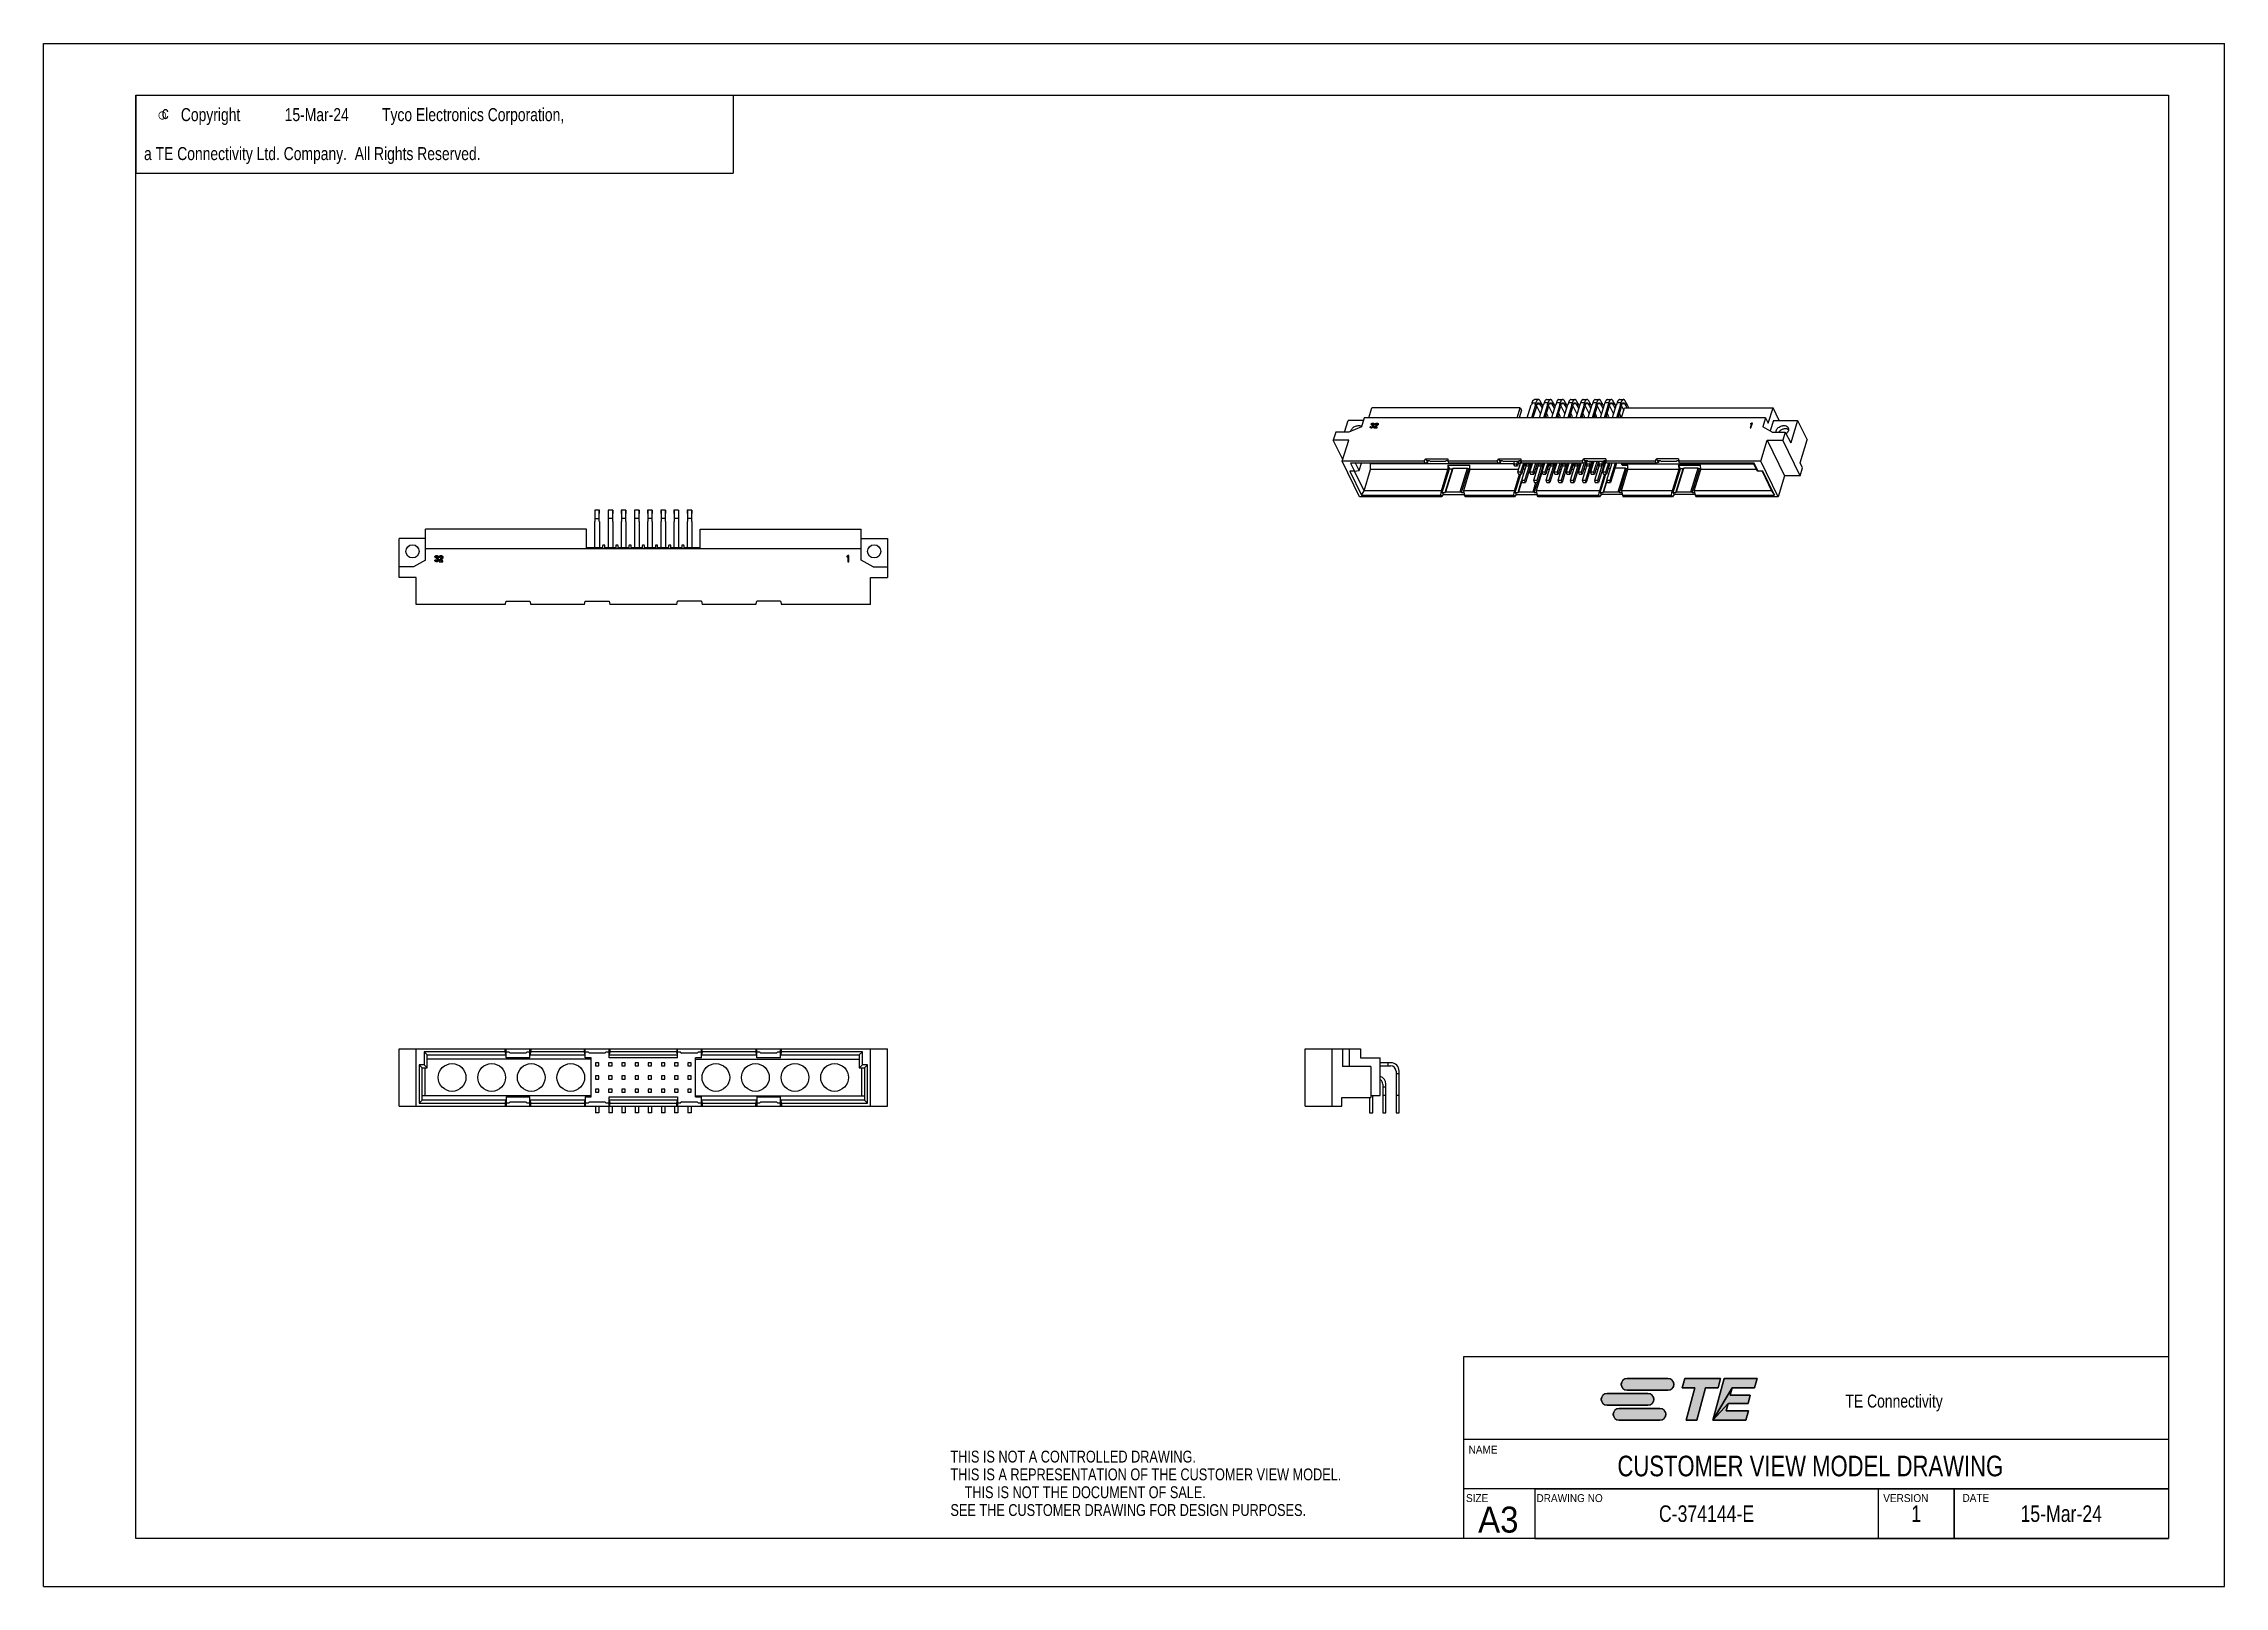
# Model space of a CAD drawing. Extents: x 0 to 420, y 0 to 297.
import ezdxf
from ezdxf.enums import TextEntityAlignment as Align

# ---------------------------------------------------------------- set-up
doc = ezdxf.new("R2010")
doc.units = 0
doc.header["$LTSCALE"] = 23.1
doc.layers.get('0').update_dxf_attribs({"linetype": 'CONTINUOUS'})
doc.layers.add('DRAFT_ENTITY', color=7, linetype='CONTINUOUS')
doc.styles.get("Standard").update_dxf_attribs({"font": 'txt', "width": 0.95})
doc.styles.add('TEXTSTYLE_1', font='gdt', dxfattribs={"width": 0.8})
doc.styles.add('TEXTSTYLE_2', font='txt', dxfattribs={"width": 0.8})

msp = doc.modelspace()

# ---------------------------------------------------------------- texts
at = {"color": 2, "linetype": 'CONTINUOUS', "style": 'TEXTSTYLE_1'}
msp.add_text('e', height=2.5, dxfattribs=at).set_placement((21.85, 282.08))
at = {"color": 2, "linetype": 'CONTINUOUS', "style": 'TEXTSTYLE_2', "width": 0.8}
for s, height, p in [('c', 2.5, (22.75, 282.48)), ('Copyright ', 2.5, (26.43, 282.08)), ('15-Mar-24', 2.5, (46.43, 282.08)), (' Tyco Electronics Corporation,', 2.5, (64.43, 282.08)), ('  a TE Connectivity Ltd. Company.  All Rights Reserved.', 2.5, (17.85, 274.58)), ('TE Connectivity', 2.5, (347.03, 34.42)), ('THIS IS NOT A CONTROLLED DRAWING.', 2.286, (174.65, 23.84)), ('THIS IS A REPRESENTATION OF THE CUSTOMER VIEW MODEL.', 2.286, (174.65, 20.41)), ('    THIS IS NOT THE DOCUMENT OF SALE.', 2.286, (174.65, 16.98)), ('SEE THE CUSTOMER DRAWING FOR DESIGN PURPOSES.', 2.286, (174.65, 13.55))]:
    msp.add_text(s, height=height, dxfattribs=at).set_placement(p)
at = {"color": 2, "linetype": 'CONTINUOUS', "width": 0.95}
for s, height, p in [('NAME', 1.52, (274.44, 25.57)), ('SIZE', 1.52, (273.94, 16.23)), ('DRAWING NO', 1.52, (287.51, 16.23)), ('VERSION', 1.52, (354.3, 16.23)), ('DATE', 1.52, (369.56, 16.27)), ('A3', 5, (276.28, 10.35))]:
    msp.add_text(s, height=height, dxfattribs=at).set_placement(p)
at = {"color": 2, "linetype": 'CONTINUOUS', "style": 'TEXTSTYLE_2', "width": 0.8}
for s, height, p in [('CUSTOMER VIEW MODEL DRAWING', 3.968, (340.25, 21.19)), ('C-374144-E', 3.18, (320.27, 12.41)), ('1', 3.18, (360.65, 12.41)), ('15-Mar-24', 3.18, (388.58, 12.41))]:
    msp.add_text(s, height=height, dxfattribs=at).set_placement(p, align=Align.CENTER)

# ---------------------------------------------------------------- blocks, each defined once
blk = doc.blocks.new('TE_CONNECTIVITY_BL0', base_point=(315, 36))
at = {"linetype": 'CONTINUOUS'}
for points in [[(304.83, 40.02), (304.98, 40.02), (312.83, 40.02), (312.98, 40.02), (313.13, 39.99), (313.27, 39.94), (313.4, 39.87), (313.52, 39.79), (313.64, 39.69), (313.73, 39.58), (313.82, 39.45), (313.88, 39.32), (313.93, 39.18), (313.96, 39.03), (313.97, 38.88), (313.96, 38.74), (313.93, 38.59), (313.88, 38.45), (313.82, 38.31), (313.73, 38.19), (313.64, 38.08), (313.52, 37.98), (313.4, 37.9), (313.27, 37.83), (313.13, 37.78), (312.98, 37.75), (304.98, 37.74), (304.83, 37.75), (304.69, 37.78), (304.54, 37.83), (304.41, 37.9), (304.29, 37.98), (304.17, 38.08), (304.08, 38.19), (303.99, 38.31), (303.93, 38.45), (303.88, 38.59), (303.85, 38.74), (303.84, 38.88), (303.85, 39.03), (303.88, 39.18), (303.93, 39.32), (303.99, 39.45), (304.08, 39.58), (304.17, 39.69), (304.29, 39.79), (304.41, 39.87), (304.54, 39.94), (304.69, 39.99)], [(315.59, 38.22), (316.08, 40.02), (322.98, 40.02), (322.5, 38.22), (320.09, 38.22), (318.41, 31.98), (316.33, 31.98), (318.01, 38.22)], [(330.01, 40.02), (329.52, 38.22), (325.21, 38.22), (321.49, 31.98), (323.64, 40.02)], [(328.69, 36.83), (328.26, 35.22), (324.4, 35.22), (321.49, 31.98), (325.21, 38.22), (324.84, 36.83)], [(300.98, 37.13), (301.13, 37.14), (308.98, 37.14), (309.13, 37.13), (309.28, 37.1), (309.42, 37.05), (309.55, 36.99), (309.68, 36.9), (309.79, 36.81), (309.89, 36.69), (309.97, 36.57), (310.04, 36.44), (310.08, 36.3), (310.11, 36.15), (310.12, 36), (310.11, 35.85), (310.08, 35.7), (310.04, 35.56), (309.97, 35.43), (309.89, 35.31), (309.79, 35.19), (309.68, 35.1), (309.55, 35.01), (309.42, 34.95), (309.28, 34.9), (309.13, 34.87), (301.13, 34.86), (300.98, 34.87), (300.84, 34.9), (300.7, 34.95), (300.56, 35.01), (300.44, 35.1), (300.33, 35.19), (300.23, 35.31), (300.15, 35.43), (300.08, 35.56), (300.03, 35.7), (300, 35.85), (299.99, 36), (300, 36.15), (300.03, 36.3), (300.08, 36.44), (300.15, 36.57), (300.23, 36.69), (300.33, 36.81), (300.44, 36.9), (300.56, 36.99), (300.7, 37.05), (300.84, 37.1)], [(303.3, 34.25), (303.44, 34.26), (311.29, 34.26), (311.44, 34.25), (311.59, 34.22), (311.73, 34.17), (311.86, 34.1), (311.99, 34.02), (312.1, 33.92), (312.2, 33.81), (312.28, 33.69), (312.35, 33.55), (312.39, 33.41), (312.42, 33.26), (312.43, 33.12), (312.42, 32.97), (312.39, 32.82), (312.35, 32.68), (312.28, 32.55), (312.2, 32.42), (312.1, 32.31), (311.99, 32.21), (311.86, 32.13), (311.73, 32.06), (311.59, 32.01), (311.44, 31.98), (303.44, 31.98), (303.3, 31.98), (303.15, 32.01), (303.01, 32.06), (302.87, 32.13), (302.75, 32.21), (302.64, 32.31), (302.54, 32.42), (302.46, 32.55), (302.39, 32.68), (302.34, 32.82), (302.31, 32.97), (302.3, 33.12), (302.31, 33.26), (302.34, 33.41), (302.39, 33.55), (302.46, 33.69), (302.54, 33.81), (302.64, 33.92), (302.75, 34.02), (302.87, 34.1), (303.01, 34.17), (303.15, 34.22)], [(328.33, 33.78), (327.85, 31.98), (321.49, 31.98), (324.4, 35.22), (324.02, 33.78)]]:
    blk.add_hatch(color=2, dxfattribs=at).paths.add_polyline_path(points)
at = {"color": 2, "linetype": 'CONTINUOUS'}
for p, q in [((312.83, 40.02), (304.98, 40.02)), ((316.08, 40.02), (315.59, 38.22)), ((315.59, 38.22), (318.01, 38.22)), ((322.98, 40.02), (316.08, 40.02)), ((318.01, 38.22), (316.33, 31.98)), ((318.41, 31.98), (320.09, 38.22)), ((320.09, 38.22), (322.5, 38.22)), ((323.64, 40.02), (321.49, 31.98)), ((322.5, 38.22), (322.98, 40.02)), ((330.01, 40.02), (323.64, 40.02)), ((324.84, 36.83), (325.21, 38.22)), ((325.21, 38.22), (329.52, 38.22)), ((329.52, 38.22), (330.01, 40.02)), ((308.98, 37.14), (301.13, 37.14)), ((301.13, 34.86), (308.98, 34.86)), ((311.29, 34.26), (303.44, 34.26)), ((304.98, 37.74), (312.83, 37.74)), ((324.02, 33.78), (324.4, 35.22)), ((328.33, 33.78), (324.02, 33.78)), ((324.4, 35.22), (328.26, 35.22)), ((328.69, 36.83), (324.84, 36.83)), ((327.85, 31.98), (328.33, 33.78)), ((328.26, 35.22), (328.69, 36.83)), ((303.44, 31.98), (311.29, 31.98)), ((316.33, 31.98), (318.41, 31.98)), ((321.49, 31.98), (327.85, 31.98))]:
    blk.add_line(p, q, dxfattribs=at)
for points in [[(304.83, 40.02), (304.98, 40.02), (312.83, 40.02), (312.98, 40.02), (313.13, 39.99), (313.27, 39.94), (313.4, 39.87), (313.52, 39.79), (313.64, 39.69), (313.73, 39.58), (313.82, 39.45), (313.88, 39.32), (313.93, 39.18), (313.96, 39.03), (313.97, 38.88), (313.96, 38.74), (313.93, 38.59), (313.88, 38.45), (313.82, 38.31), (313.73, 38.19), (313.64, 38.08), (313.52, 37.98), (313.4, 37.9), (313.27, 37.83), (313.13, 37.78), (312.98, 37.75), (304.98, 37.74), (304.83, 37.75), (304.69, 37.78), (304.54, 37.83), (304.41, 37.9), (304.29, 37.98), (304.17, 38.08), (304.08, 38.19), (303.99, 38.31), (303.93, 38.45), (303.88, 38.59), (303.85, 38.74), (303.84, 38.88), (303.85, 39.03), (303.88, 39.18), (303.93, 39.32), (303.99, 39.45), (304.08, 39.58), (304.17, 39.69), (304.29, 39.79), (304.41, 39.87), (304.54, 39.94), (304.69, 39.99), (304.83, 40.02)], [(315.59, 38.22), (316.08, 40.02), (322.98, 40.02), (322.5, 38.22), (320.09, 38.22), (318.41, 31.98), (316.33, 31.98), (318.01, 38.22), (315.59, 38.22)], [(330.01, 40.02), (329.52, 38.22), (325.21, 38.22), (321.49, 31.98), (323.64, 40.02), (330.01, 40.02)], [(328.69, 36.83), (328.26, 35.22), (324.4, 35.22), (321.49, 31.98), (325.21, 38.22), (324.84, 36.83), (328.69, 36.83)], [(300.98, 37.13), (301.13, 37.14), (308.98, 37.14), (309.13, 37.13), (309.28, 37.1), (309.42, 37.05), (309.55, 36.99), (309.68, 36.9), (309.79, 36.81), (309.89, 36.69), (309.97, 36.57), (310.04, 36.44), (310.08, 36.3), (310.11, 36.15), (310.12, 36), (310.11, 35.85), (310.08, 35.7), (310.04, 35.56), (309.97, 35.43), (309.89, 35.31), (309.79, 35.19), (309.68, 35.1), (309.55, 35.01), (309.42, 34.95), (309.28, 34.9), (309.13, 34.87), (301.13, 34.86), (300.98, 34.87), (300.84, 34.9), (300.7, 34.95), (300.56, 35.01), (300.44, 35.1), (300.33, 35.19), (300.23, 35.31), (300.15, 35.43), (300.08, 35.56), (300.03, 35.7), (300, 35.85), (299.99, 36), (300, 36.15), (300.03, 36.3), (300.08, 36.44), (300.15, 36.57), (300.23, 36.69), (300.33, 36.81), (300.44, 36.9), (300.56, 36.99), (300.7, 37.05), (300.84, 37.1), (300.98, 37.13)], [(303.3, 34.25), (303.44, 34.26), (311.29, 34.26), (311.44, 34.25), (311.59, 34.22), (311.73, 34.17), (311.86, 34.1), (311.99, 34.02), (312.1, 33.92), (312.2, 33.81), (312.28, 33.69), (312.35, 33.55), (312.39, 33.41), (312.42, 33.26), (312.43, 33.12), (312.42, 32.97), (312.39, 32.82), (312.35, 32.68), (312.28, 32.55), (312.2, 32.42), (312.1, 32.31), (311.99, 32.21), (311.86, 32.13), (311.73, 32.06), (311.59, 32.01), (311.44, 31.98), (303.44, 31.98), (303.3, 31.98), (303.15, 32.01), (303.01, 32.06), (302.87, 32.13), (302.75, 32.21), (302.64, 32.31), (302.54, 32.42), (302.46, 32.55), (302.39, 32.68), (302.34, 32.82), (302.31, 32.97), (302.3, 33.12), (302.31, 33.26), (302.34, 33.41), (302.39, 33.55), (302.46, 33.69), (302.54, 33.81), (302.64, 33.92), (302.75, 34.02), (302.87, 34.1), (303.01, 34.17), (303.15, 34.22), (303.3, 34.25)], [(328.33, 33.78), (327.85, 31.98), (321.49, 31.98), (324.4, 35.22), (324.02, 33.78), (328.33, 33.78)]]:
    blk.add_lwpolyline(points, dxfattribs=at)
for centre, start, end in [((304.98, 38.88), 90, 270), ((312.83, 38.88), 270, 90), ((301.13, 36), 90, 270), ((303.44, 33.12), 90, 270), ((308.98, 36), 270, 90), ((311.29, 33.12), 270, 90)]:
    blk.add_arc(centre, 1.14, start, end, dxfattribs=at)
for points in [[(309.13, 34.87), (308.98, 34.86), (301.13, 34.86)], [(312.98, 37.75), (312.83, 37.74), (304.98, 37.74)], [(311.44, 31.98), (311.29, 31.98), (303.44, 31.98)]]:
    blk.add_solid(points, dxfattribs=at)

# ---------------------------------------------------------------- linework, layer by layer
at = {"color": 7, "linetype": 'CONTINUOUS'}
for p, q in [((0, 0), (0, 297)), ((0, 297), (420, 297)), ((420, 0), (420, 297)), ((17.78, 9.23), (17.78, 287.08)), ((17.78, 287.08), (409.21, 287.08)), ((409.21, 287.08), (409.21, 9.23)), ((255.2, 224.97), (255.79, 226.89)), ((284.37, 226.89), (255.79, 226.89)), ((283.78, 224.97), (284.37, 226.89)), ((284.37, 226.89), (284.6, 226.42)), ((285.71, 224.97), (286.48, 227.45)), ((286.53, 227.45), (286.48, 227.45)), ((286.66, 227.87), (286.53, 227.45)), ((287.31, 227.45), (286.54, 224.97)), ((286.66, 227.87), (287.39, 227.87)), ((287.49, 227.08), (286.84, 224.97)), ((287.88, 228.48), (287.15, 228.48)), ((287.26, 227.45), (287.39, 227.87)), ((287.31, 227.45), (287.26, 227.45)), ((287.31, 227.45), (287.49, 227.08)), ((287.58, 227.5), (287.46, 227.13)), ((287.52, 227.33), (287.55, 227.33)), ((287.52, 227.3), (288.29, 225.73)), ((287.55, 227.33), (287.53, 227.36)), ((287.64, 227.66), (288.12, 227.66)), ((288.82, 227.45), (288.05, 224.97)), ((288.12, 227.66), (288.29, 227.33)), ((288.43, 227.8), (288.27, 228.13)), ((288.29, 227.33), (288.43, 227.8)), ((288.29, 227.33), (288.34, 227.33)), ((288.34, 227.33), (288.48, 227.8)), ((288.34, 227.33), (288.61, 226.77)), ((288.48, 227.8), (288.43, 227.8)), ((288.75, 227.24), (288.48, 227.8)), ((288.87, 227.45), (288.82, 227.45)), ((289, 227.87), (288.87, 227.45)), ((289.65, 227.45), (288.88, 224.97)), ((289.73, 227.87), (289, 227.87)), ((289.18, 224.97), (289.83, 227.08)), ((289.48, 228.48), (290.22, 228.48)), ((289.73, 227.87), (289.6, 227.45)), ((289.65, 227.45), (289.6, 227.45)), ((289.83, 227.08), (289.65, 227.45)), ((289.8, 227.13), (289.92, 227.5)), ((289.89, 227.33), (289.86, 227.33)), ((289.86, 227.3), (290.63, 225.73)), ((289.87, 227.36), (289.89, 227.33)), ((290.46, 227.66), (289.98, 227.66)), ((291.16, 227.45), (290.39, 224.97)), ((290.46, 227.66), (290.63, 227.33)), ((290.77, 227.8), (290.61, 228.13)), ((290.77, 227.8), (290.63, 227.33)), ((290.67, 227.33), (290.63, 227.33)), ((290.82, 227.8), (290.67, 227.33)), ((290.67, 227.33), (290.95, 226.77)), ((290.82, 227.8), (290.77, 227.8)), ((291.09, 227.24), (290.82, 227.8)), ((291.21, 227.45), (291.16, 227.45)), ((291.34, 227.87), (291.21, 227.45)), ((291.99, 227.45), (291.22, 224.97)), ((292.07, 227.87), (291.34, 227.87)), ((291.52, 224.97), (292.17, 227.08)), ((291.82, 228.48), (292.56, 228.48)), ((292.07, 227.87), (291.94, 227.45)), ((291.99, 227.45), (291.94, 227.45)), ((292.17, 227.08), (291.99, 227.45)), ((292.14, 227.13), (292.26, 227.5)), ((292.23, 227.33), (292.2, 227.33)), ((292.2, 227.3), (292.97, 225.73)), ((292.21, 227.36), (292.23, 227.33)), ((292.8, 227.66), (292.32, 227.66)), ((293.5, 227.45), (292.73, 224.97)), ((292.8, 227.66), (292.97, 227.33)), ((293.11, 227.8), (292.95, 228.13)), ((293.11, 227.8), (292.97, 227.33)), ((293.01, 227.33), (292.97, 227.33)), ((293.16, 227.8), (293.01, 227.33)), ((293.01, 227.33), (293.29, 226.77)), ((293.16, 227.8), (293.11, 227.8)), ((293.43, 227.24), (293.16, 227.8)), ((293.55, 227.45), (293.5, 227.45)), ((293.68, 227.87), (293.55, 227.45)), ((294.33, 227.45), (293.56, 224.97)), ((294.41, 227.87), (293.68, 227.87)), ((293.86, 224.97), (294.51, 227.08)), ((294.16, 228.48), (294.9, 228.48)), ((294.41, 227.87), (294.28, 227.45)), ((294.33, 227.45), (294.28, 227.45)), ((294.51, 227.08), (294.33, 227.45)), ((294.48, 227.13), (294.6, 227.5)), ((294.57, 227.33), (294.54, 227.33)), ((294.54, 227.3), (295.31, 225.73)), ((294.55, 227.36), (294.57, 227.33)), ((295.14, 227.66), (294.66, 227.66)), ((295.84, 227.45), (295.07, 224.97)), ((295.14, 227.66), (295.31, 227.33)), ((295.45, 227.8), (295.29, 228.13)), ((295.45, 227.8), (295.31, 227.33)), ((295.35, 227.33), (295.31, 227.33)), ((295.5, 227.8), (295.35, 227.33)), ((295.35, 227.33), (295.63, 226.77)), ((295.5, 227.8), (295.45, 227.8)), ((295.77, 227.24), (295.5, 227.8)), ((295.88, 227.45), (295.84, 227.45)), ((296.02, 227.87), (295.88, 227.45)), ((296.67, 227.45), (295.9, 224.97)), ((296.75, 227.87), (296.02, 227.87)), ((296.2, 224.97), (296.85, 227.08)), ((296.5, 228.48), (297.24, 228.48)), ((296.75, 227.87), (296.62, 227.45)), ((296.67, 227.45), (296.62, 227.45)), ((296.85, 227.08), (296.67, 227.45)), ((296.82, 227.13), (296.94, 227.5)), ((296.87, 227.3), (297.65, 225.73)), ((296.91, 227.33), (296.88, 227.33)), ((296.89, 227.36), (296.91, 227.33)), ((297.48, 227.66), (297, 227.66)), ((298.18, 227.45), (297.41, 224.97)), ((297.48, 227.66), (297.65, 227.33)), ((297.79, 227.8), (297.63, 228.13)), ((297.79, 227.8), (297.65, 227.33)), ((297.69, 227.33), (297.65, 227.33)), ((297.84, 227.8), (297.69, 227.33)), ((297.69, 227.33), (297.97, 226.77)), ((297.84, 227.8), (297.79, 227.8)), ((298.11, 227.24), (297.84, 227.8)), ((298.22, 227.45), (298.18, 227.45)), ((298.35, 227.87), (298.22, 227.45)), ((299.01, 227.45), (298.24, 224.97)), ((299.09, 227.87), (298.35, 227.87)), ((298.54, 224.97), (299.19, 227.08)), ((298.84, 228.48), (299.58, 228.48)), ((299.09, 227.87), (298.96, 227.45)), ((299.01, 227.45), (298.96, 227.45)), ((299.19, 227.08), (299.01, 227.45)), ((299.16, 227.13), (299.27, 227.5)), ((299.21, 227.3), (299.99, 225.73)), ((299.25, 227.33), (299.22, 227.33)), ((299.23, 227.36), (299.25, 227.33)), ((299.82, 227.66), (299.34, 227.66)), ((300.52, 227.45), (299.75, 224.97)), ((299.82, 227.66), (299.99, 227.33)), ((300.13, 227.8), (299.97, 228.13)), ((300.13, 227.8), (299.99, 227.33)), ((300.03, 227.33), (299.99, 227.33)), ((300.18, 227.8), (300.03, 227.33)), ((300.03, 227.33), (300.31, 226.77)), ((300.18, 227.8), (300.13, 227.8)), ((300.45, 227.24), (300.18, 227.8)), ((300.56, 227.45), (300.52, 227.45)), ((300.69, 227.87), (300.56, 227.45)), ((301.35, 227.45), (300.58, 224.97)), ((301.43, 227.87), (300.69, 227.87)), ((300.88, 224.97), (301.53, 227.08)), ((301.18, 228.48), (301.92, 228.48)), ((301.43, 227.87), (301.3, 227.45)), ((301.35, 227.45), (301.3, 227.45)), ((301.53, 227.08), (301.35, 227.45)), ((301.5, 227.13), (301.61, 227.5)), ((301.55, 227.3), (302.33, 225.73)), ((301.59, 227.33), (301.56, 227.33)), ((301.57, 227.36), (301.59, 227.33)), ((302.16, 227.66), (301.68, 227.66)), ((302.86, 227.45), (302.09, 224.97)), ((302.16, 227.66), (302.33, 227.33)), ((302.47, 227.8), (302.31, 228.13)), ((302.47, 227.8), (302.33, 227.33)), ((302.37, 227.33), (302.33, 227.33)), ((302.52, 227.8), (302.37, 227.33)), ((302.37, 227.33), (302.65, 226.77)), ((302.52, 227.8), (302.47, 227.8)), ((302.79, 227.24), (302.52, 227.8)), ((302.9, 227.45), (302.86, 227.45)), ((303.03, 227.87), (302.9, 227.45)), ((303.69, 227.45), (302.92, 224.97)), ((303.77, 227.87), (303.03, 227.87)), ((303.22, 224.97), (303.87, 227.08)), ((303.52, 228.48), (304.26, 228.48)), ((303.77, 227.87), (303.64, 227.45)), ((303.69, 227.45), (303.64, 227.45)), ((303.87, 227.08), (303.69, 227.45)), ((303.84, 227.13), (303.95, 227.5)), ((303.89, 227.3), (304.34, 226.4)), ((303.93, 227.33), (303.9, 227.33)), ((303.9, 224.97), (304.49, 226.89)), ((303.91, 227.36), (303.93, 227.33)), ((304.5, 227.66), (304.02, 227.66)), ((304.49, 226.89), (333.07, 226.89)), ((304.5, 227.66), (304.67, 227.33)), ((304.81, 227.8), (304.65, 228.13)), ((304.81, 227.8), (304.67, 227.33)), ((304.71, 227.33), (304.67, 227.33)), ((304.86, 227.8), (304.71, 227.33)), ((304.71, 227.33), (304.93, 226.89)), ((304.86, 227.8), (304.81, 227.8)), ((305.3, 226.89), (304.86, 227.8)), ((332.15, 223.91), (333.07, 226.89)), ((334.27, 224.44), (333.07, 226.89)), ((250.53, 222.23), (251.22, 224.44)), ((254.19, 224.44), (251.22, 224.44)), ((253.83, 223.26), (251.39, 222.23)), ((254.36, 224.97), (253.83, 223.26)), ((331.63, 224.97), (254.36, 224.97)), ((255.52, 223.15), (255.47, 223.24)), ((255.63, 223.24), (255.47, 223.24)), ((255.67, 223.15), (255.52, 223.15)), ((255.62, 223.71), (255.78, 223.71)), ((255.63, 223.24), (255.64, 223.19)), ((255.64, 223.19), (255.69, 223.1)), ((255.76, 223.13), (255.81, 223.04)), ((255.82, 223.55), (255.78, 223.43)), ((255.78, 223.43), (255.85, 223.43)), ((255.82, 223.55), (255.87, 223.46)), ((255.88, 223.55), (255.82, 223.55)), ((255.87, 223.46), (255.86, 223.43)), ((255.92, 223.46), (255.87, 223.46)), ((255.88, 223.55), (255.92, 223.46)), ((256.02, 223.28), (255.97, 223.37)), ((255.98, 223.28), (256.02, 223.19)), ((256, 223.96), (256.05, 223.86)), ((256.07, 223.49), (256.11, 223.4)), ((256.13, 223.67), (256.08, 223.76)), ((256.09, 223.69), (256.13, 223.59)), ((256.22, 223.13), (256.18, 223.01)), ((256.18, 223.01), (256.81, 223.01)), ((256.22, 223.13), (256.79, 223.59)), ((256.22, 223.13), (256.26, 223.04)), ((256.26, 223.04), (256.25, 223.01)), ((256.84, 223.5), (256.26, 223.04)), ((256.39, 223.69), (256.55, 223.69)), ((256.9, 223.52), (256.43, 223.14)), ((256.43, 223.14), (256.47, 223.05)), ((256.85, 223.14), (256.43, 223.14)), ((256.82, 223.05), (256.47, 223.05)), ((256.78, 223.96), (256.82, 223.86)), ((256.79, 223.59), (256.84, 223.5)), ((256.81, 223.01), (256.85, 223.14)), ((256.9, 223.67), (256.85, 223.77)), ((256.86, 223.69), (256.91, 223.59)), ((284.6, 226.42), (284.15, 224.97)), ((289.3, 225.36), (289.49, 224.97)), ((289.74, 225.23), (289.45, 225.83)), ((289.65, 224.97), (289.74, 225.23)), ((289.75, 224.97), (289.69, 225.09)), ((291.64, 225.36), (291.83, 224.97)), ((292.08, 225.23), (291.79, 225.83)), ((291.99, 224.97), (292.08, 225.23)), ((292.09, 224.97), (292.03, 225.09)), ((293.98, 225.36), (294.17, 224.97)), ((294.42, 225.23), (294.13, 225.83)), ((294.33, 224.97), (294.42, 225.23)), ((294.43, 224.97), (294.37, 225.09)), ((296.32, 225.36), (296.51, 224.97)), ((296.76, 225.23), (296.46, 225.83)), ((296.67, 224.97), (296.76, 225.23)), ((296.77, 224.97), (296.71, 225.09)), ((298.66, 225.36), (298.85, 224.97)), ((299.1, 225.23), (298.8, 225.83)), ((299.01, 224.97), (299.1, 225.23)), ((299.11, 224.97), (299.05, 225.09)), ((301, 225.36), (301.19, 224.97)), ((301.43, 225.23), (301.14, 225.83)), ((301.35, 224.97), (301.43, 225.23)), ((301.45, 224.97), (301.39, 225.09)), ((303.34, 225.36), (303.53, 224.97)), ((303.77, 225.23), (303.48, 225.83)), ((303.69, 224.97), (303.77, 225.23)), ((303.79, 224.97), (303.73, 225.09)), ((328.9, 223.81), (328.65, 223.01)), ((328.65, 223.01), (328.81, 223.01)), ((328.76, 223.85), (328.71, 223.71)), ((328.9, 223.81), (328.71, 223.71)), ((328.94, 223.71), (328.73, 223.01)), ((328.76, 223.85), (328.94, 223.95)), ((328.76, 223.85), (328.8, 223.76)), ((328.99, 223.85), (328.8, 223.76)), ((328.8, 223.76), (328.8, 223.75)), ((328.81, 223.01), (329.1, 223.95)), ((328.9, 223.81), (328.94, 223.71)), ((329.1, 223.95), (328.94, 223.95)), ((328.94, 223.95), (328.99, 223.85)), ((329.07, 223.85), (328.99, 223.85)), ((331.63, 224.97), (331.11, 223.26)), ((332.9, 222.23), (331.11, 223.26)), ((331.63, 224.97), (332.15, 223.91)), ((333.15, 224.44), (332.53, 222.44)), ((333.15, 224.44), (337.8, 224.44)), ((337.8, 224.44), (336.47, 220.13)), ((337.8, 224.44), (339.63, 220.71)), ((248.86, 222.23), (248.37, 220.66)), ((250.21, 216.92), (248.37, 220.66)), ((251.37, 220.66), (248.37, 220.66)), ((251.39, 222.23), (248.86, 222.23)), ((250.11, 216.59), (251.37, 220.66)), ((330.7, 216.59), (331.96, 220.66)), ((331.96, 220.66), (334.95, 220.66)), ((331.96, 220.66), (335.31, 213.82)), ((332.9, 222.23), (335.44, 222.23)), ((335.44, 222.23), (334.95, 220.66)), ((338.31, 213.82), (334.95, 220.66)), ((335.44, 222.23), (336.47, 220.13)), ((338.27, 216.32), (339.63, 220.71)), ((253.46, 209.75), (250.11, 216.59)), ((265.91, 216.59), (250.11, 216.59)), ((251.54, 214.69), (253.8, 210.09)), ((252.47, 214.69), (251.54, 214.69)), ((251.7, 216.24), (252.47, 214.69)), ((266.08, 216.24), (251.7, 216.24)), ((252.47, 214.69), (253.35, 214.79)), ((254.32, 210.93), (252.47, 214.69)), ((253.35, 214.79), (252.63, 216.24)), ((253.35, 214.79), (253.8, 216.24)), ((254.32, 210.93), (255.58, 215.01)), ((255.52, 216.13), (255.56, 216.24)), ((255.58, 215.01), (255.52, 216.13)), ((283.09, 216.13), (255.52, 216.13)), ((270.47, 215.01), (255.58, 215.01)), ((265.91, 216.59), (266.21, 217.06)), ((266.08, 216.24), (265.91, 216.59)), ((266.56, 216.34), (266.08, 216.24)), ((266.56, 216.34), (266.21, 217.06)), ((266.21, 217.06), (270.44, 217.06)), ((266.94, 216.68), (266.39, 216.68)), ((266.56, 216.34), (266.66, 216.68)), ((266.94, 216.68), (267.19, 216.56)), ((269.95, 216.56), (267.19, 216.56)), ((269.21, 210.93), (270.47, 215.01)), ((269.38, 210.59), (270.78, 215.13)), ((269.93, 210.59), (271.33, 215.13)), ((269.95, 216.56), (270.07, 216.68)), ((270.05, 210.71), (271.46, 215.26)), ((270.44, 216.68), (270.07, 216.68)), ((270.43, 215.85), (270.47, 215.01)), ((270.43, 215.85), (270.78, 215.13)), ((270.43, 215.85), (274.67, 215.85)), ((270.44, 217.06), (270.44, 216.59)), ((270.44, 216.59), (270.61, 216.24)), ((279.95, 216.59), (270.44, 216.59)), ((280.12, 216.24), (270.61, 216.24)), ((270.78, 215.13), (271.33, 215.13)), ((271.33, 215.13), (271.46, 215.26)), ((271.46, 215.26), (274.22, 215.26)), ((272.82, 210.71), (274.22, 215.26)), ((273.06, 210.59), (274.47, 215.13)), ((274.71, 215.01), (273.45, 210.93)), ((274.22, 215.26), (274.47, 215.13)), ((274.47, 215.13), (274.7, 215.13)), ((274.71, 215.01), (274.67, 215.85)), ((284.01, 215.01), (274.71, 215.01)), ((279.95, 216.59), (280.24, 217.06)), ((280.12, 216.24), (279.95, 216.59)), ((280.59, 216.34), (280.12, 216.24)), ((280.59, 216.34), (280.24, 217.06)), ((280.24, 217.06), (284.48, 217.06)), ((280.98, 216.68), (280.43, 216.68)), ((280.59, 216.34), (280.7, 216.68)), ((280.98, 216.68), (281.22, 216.56)), ((283.99, 216.56), (281.22, 216.56)), ((283.23, 216.56), (283.07, 216.07)), ((283.07, 216.07), (283.26, 215.69)), ((283.68, 216.07), (283.07, 216.07)), ((283.26, 215.69), (283.86, 215.69)), ((283.83, 216.56), (283.68, 216.07)), ((283.86, 215.69), (283.68, 216.07)), ((284.49, 216.57), (283.85, 214.49)), ((283.85, 214.49), (284.03, 214.12)), ((284.46, 214.49), (283.85, 214.49)), ((284.17, 216.68), (283.86, 215.69)), ((283.99, 216.56), (284.11, 216.68)), ((284.36, 216.13), (284, 216.13)), ((284.48, 216.68), (284.11, 216.68)), ((285, 216.24), (284.46, 214.49)), ((284.64, 214.12), (284.46, 214.49)), ((284.48, 217.06), (284.48, 216.59)), ((284.48, 216.59), (284.65, 216.24)), ((296.33, 216.59), (284.48, 216.59)), ((285.53, 215.84), (284.62, 212.91)), ((285.3, 216.24), (284.64, 214.12)), ((296.49, 216.24), (284.65, 216.24)), ((284.95, 215.13), (285.31, 215.13)), ((285.18, 215.85), (285.52, 215.85)), ((286.09, 215.69), (285.23, 212.91)), ((285.38, 216.13), (285.26, 216.13)), ((285.52, 215.85), (285.32, 216.24)), ((285.47, 216.24), (285.41, 216.07)), ((286.56, 216.24), (285.41, 212.54)), ((285.41, 216.07), (285.6, 215.69)), ((286.02, 216.07), (285.41, 216.07)), ((285.6, 215.69), (286.2, 215.69)), ((286.08, 216.24), (286.02, 216.07)), ((286.2, 215.69), (286.02, 216.07)), ((286.73, 216.24), (286.19, 214.49)), ((286.19, 214.49), (286.37, 214.12)), ((286.8, 214.49), (286.19, 214.49)), ((286.37, 216.24), (286.2, 215.69)), ((286.26, 215.26), (286.43, 215.26)), ((287.34, 216.24), (286.8, 214.49)), ((286.98, 214.12), (286.8, 214.49)), ((287.87, 215.84), (286.96, 212.91)), ((287.64, 216.24), (286.98, 214.12)), ((287.33, 215.26), (287.69, 215.26)), ((288.56, 214.42), (287.48, 210.93)), ((288.43, 215.69), (287.57, 212.91)), ((287.81, 216.24), (287.75, 216.07)), ((288.9, 216.24), (287.75, 212.54)), ((287.75, 216.07), (287.94, 215.69)), ((288.36, 216.07), (287.75, 216.07)), ((287.94, 215.69), (288.54, 215.69)), ((288.42, 216.24), (288.36, 216.07)), ((288.54, 215.69), (288.36, 216.07)), ((289.07, 216.24), (288.53, 214.49)), ((288.53, 214.49), (288.71, 214.12)), ((289.14, 214.49), (288.53, 214.49)), ((288.71, 216.24), (288.54, 215.69)), ((288.56, 215.13), (288.73, 215.13)), ((288.74, 215.16), (288.71, 215.64)), ((288.78, 215.85), (288.95, 215.85)), ((289.68, 216.24), (289.14, 214.49)), ((289.32, 214.12), (289.14, 214.49)), ((290.21, 215.84), (289.3, 212.91)), ((289.98, 216.24), (289.32, 214.12)), ((289.95, 215.01), (289.59, 215.01)), ((289.85, 215.85), (290.2, 215.85)), ((290.77, 215.69), (289.91, 212.91)), ((290.15, 216.24), (290.09, 216.07)), ((291.24, 216.24), (290.09, 212.54)), ((290.7, 216.07), (290.09, 216.07)), ((290.09, 216.07), (290.28, 215.69)), ((290.28, 215.69), (290.88, 215.69)), ((290.75, 216.24), (290.7, 216.07)), ((290.88, 215.69), (290.7, 216.07)), ((291.03, 215.01), (290.86, 215.01)), ((291.41, 216.24), (290.87, 214.49)), ((291.48, 214.49), (290.87, 214.49)), ((290.87, 214.49), (291.05, 214.12)), ((291.05, 216.24), (290.88, 215.69)), ((291.12, 215.85), (291.29, 215.85)), ((292.02, 216.24), (291.48, 214.49)), ((291.66, 214.12), (291.48, 214.49)), ((292.55, 215.84), (291.64, 212.91)), ((292.32, 216.24), (291.66, 214.12)), ((292.29, 215.01), (291.93, 215.01)), ((292.19, 215.85), (292.54, 215.85)), ((293.11, 215.69), (292.25, 212.91)), ((292.49, 216.24), (292.43, 216.07)), ((293.58, 216.24), (292.43, 212.54)), ((293.04, 216.07), (292.43, 216.07)), ((292.43, 216.07), (292.61, 215.69)), ((292.61, 215.69), (293.22, 215.69)), ((293.09, 216.24), (293.04, 216.07)), ((293.22, 215.69), (293.04, 216.07)), ((293.37, 215.01), (293.2, 215.01)), ((293.75, 216.24), (293.21, 214.49)), ((293.81, 214.49), (293.21, 214.49)), ((293.21, 214.49), (293.39, 214.12)), ((293.39, 216.24), (293.22, 215.69)), ((293.46, 215.85), (293.63, 215.85)), ((294.36, 216.24), (293.81, 214.49)), ((294, 214.12), (293.81, 214.49)), ((294.89, 215.84), (293.98, 212.91)), ((294.66, 216.24), (294, 214.12)), ((294.63, 215.01), (294.27, 215.01)), ((294.53, 215.85), (294.88, 215.85)), ((295.45, 215.69), (294.59, 212.91)), ((294.83, 216.24), (294.77, 216.07)), ((295.92, 216.24), (294.77, 212.54)), ((295.38, 216.07), (294.77, 216.07)), ((294.77, 216.07), (294.95, 215.69)), ((294.95, 215.69), (295.56, 215.69)), ((295.43, 216.24), (295.38, 216.07)), ((295.56, 215.69), (295.38, 216.07)), ((295.71, 215.01), (295.54, 215.01)), ((296.09, 216.24), (295.55, 214.49)), ((296.15, 214.49), (295.55, 214.49)), ((295.55, 214.49), (295.73, 214.12)), ((295.73, 216.24), (295.56, 215.69)), ((295.8, 215.85), (295.97, 215.85)), ((296.71, 216.29), (296.15, 214.49)), ((296.34, 214.12), (296.15, 214.49)), ((297.22, 215.84), (296.32, 212.91)), ((296.33, 216.59), (296.62, 217.06)), ((296.33, 216.59), (296.49, 216.24)), ((297.13, 216.68), (296.34, 214.12)), ((296.97, 216.34), (296.49, 216.24)), ((296.97, 215.01), (296.61, 215.01)), ((300.86, 217.06), (296.62, 217.06)), ((296.97, 216.34), (296.62, 217.06)), ((297.35, 216.68), (296.8, 216.68)), ((296.87, 215.85), (297.22, 215.85)), ((297.79, 215.69), (296.93, 212.91)), ((297.08, 216.68), (296.97, 216.34)), ((297.3, 216.68), (297.11, 216.07)), ((298.31, 216.41), (297.11, 212.54)), ((297.72, 216.07), (297.11, 216.07)), ((297.11, 216.07), (297.29, 215.69)), ((297.29, 215.69), (297.9, 215.69)), ((297.35, 216.68), (297.6, 216.56)), ((300.36, 216.56), (297.6, 216.56)), ((297.87, 216.56), (297.72, 216.07)), ((297.9, 215.69), (297.72, 216.07)), ((298.05, 215.01), (297.87, 215.01)), ((298.53, 216.56), (297.89, 214.49)), ((298.49, 214.49), (297.89, 214.49)), ((297.89, 214.49), (298.07, 214.12)), ((298.17, 216.56), (297.9, 215.69)), ((298.14, 215.85), (298.31, 215.85)), ((298.31, 216.41), (298.24, 216.56)), ((299.13, 216.56), (298.49, 214.49)), ((298.68, 214.12), (298.49, 214.49)), ((299.56, 215.84), (298.66, 212.91)), ((299.43, 216.56), (298.68, 214.12)), ((299.31, 215.01), (298.95, 215.01)), ((299.21, 215.85), (299.56, 215.85)), ((300.13, 215.69), (299.27, 212.91)), ((299.6, 216.56), (299.45, 216.07)), ((300.65, 216.41), (299.45, 212.54)), ((300.06, 216.07), (299.45, 216.07)), ((299.45, 216.07), (299.63, 215.69)), ((299.63, 215.69), (300.24, 215.69)), ((300.21, 216.56), (300.06, 216.07)), ((300.24, 215.69), (300.06, 216.07)), ((300.38, 215.01), (300.21, 215.01)), ((300.87, 216.57), (300.23, 214.49)), ((300.83, 214.49), (300.23, 214.49)), ((300.23, 214.49), (300.41, 214.12)), ((300.55, 216.68), (300.24, 215.69)), ((300.36, 216.56), (300.49, 216.68)), ((300.47, 215.85), (300.65, 215.85)), ((300.86, 216.68), (300.49, 216.68)), ((300.65, 216.41), (300.54, 216.65)), ((301.38, 216.24), (300.83, 214.49)), ((301.02, 214.12), (300.83, 214.49)), ((300.86, 217.06), (300.86, 216.59)), ((310.36, 216.59), (300.86, 216.59)), ((301.03, 216.24), (300.86, 216.59)), ((302.03, 216.24), (301, 212.91)), ((301.67, 216.24), (301.02, 214.12)), ((310.53, 216.24), (301.03, 216.24)), ((301.69, 215.13), (301.33, 215.13)), ((302.64, 216.24), (301.61, 212.91)), ((302.94, 216.24), (301.79, 212.54)), ((304.63, 215.26), (302.63, 215.26)), ((303.23, 210.71), (304.63, 215.26)), ((303.48, 210.59), (304.88, 215.13)), ((304.03, 215.85), (303.84, 216.24)), ((303.86, 210.93), (305.12, 215.01)), ((304.05, 216.24), (304.02, 216.13)), ((304.02, 216.13), (329.32, 216.13)), ((304.03, 215.85), (304.02, 216.13)), ((304.03, 215.85), (305.08, 215.85)), ((304.63, 215.26), (304.88, 215.13)), ((305.11, 215.13), (304.88, 215.13)), ((305.12, 215.01), (305.08, 215.85)), ((314.92, 215.01), (305.12, 215.01)), ((310.36, 216.59), (310.66, 217.06)), ((310.36, 216.59), (310.53, 216.24)), ((311.01, 216.34), (310.53, 216.24)), ((314.89, 217.06), (310.66, 217.06)), ((311.01, 216.34), (310.66, 217.06)), ((311.39, 216.68), (310.84, 216.68)), ((311.11, 216.68), (311.01, 216.34)), ((311.39, 216.68), (311.64, 216.56)), ((314.4, 216.56), (311.64, 216.56)), ((314.92, 215.01), (313.66, 210.93)), ((313.83, 210.59), (315.23, 215.13)), ((314.38, 210.59), (315.78, 215.13)), ((314.4, 216.56), (314.52, 216.68)), ((314.5, 210.71), (315.91, 215.26)), ((314.89, 216.68), (314.52, 216.68)), ((314.88, 215.85), (319.12, 215.85)), ((315.23, 215.13), (314.88, 215.85)), ((314.88, 215.85), (314.92, 215.01)), ((314.89, 217.06), (314.9, 216.59)), ((330.7, 216.59), (314.9, 216.59)), ((315.06, 216.24), (314.9, 216.59)), ((329.44, 216.24), (315.06, 216.24)), ((315.78, 215.13), (315.23, 215.13)), ((315.78, 215.13), (315.91, 215.26)), ((318.67, 215.26), (315.91, 215.26)), ((317.27, 210.71), (318.67, 215.26)), ((317.51, 210.59), (318.92, 215.13)), ((317.9, 210.93), (319.16, 215.01)), ((318.67, 215.26), (318.92, 215.13)), ((319.15, 215.13), (318.92, 215.13)), ((319.16, 215.01), (319.12, 215.85)), ((329.87, 215.01), (319.16, 215.01)), ((329.26, 216.24), (329.98, 214.79)), ((330.2, 214.69), (329.44, 216.24)), ((329.98, 214.79), (330.2, 214.69)), ((331.12, 214.69), (330.2, 214.69)), ((334.06, 209.75), (330.7, 216.59)), ((330.95, 214.69), (332.79, 210.93)), ((333.38, 210.09), (331.12, 214.69)), ((338.77, 215.31), (338.27, 216.32)), ((338.31, 213.82), (338.77, 215.31)), ((253.8, 210.09), (254.32, 210.93)), ((253.8, 210.09), (269.1, 210.09)), ((269.21, 210.93), (254.32, 210.93)), ((269.1, 210.09), (269.21, 210.93)), ((269.1, 210.09), (269.27, 209.75)), ((269.21, 210.93), (269.56, 210.22)), ((269.56, 210.22), (269.27, 209.75)), ((269.38, 210.59), (269.93, 210.59)), ((269.56, 210.22), (273.6, 210.22)), ((270.05, 210.71), (269.93, 210.59)), ((270.05, 210.71), (272.82, 210.71)), ((273.06, 210.59), (272.82, 210.71)), ((273.06, 210.59), (273.52, 210.59)), ((273.45, 210.93), (273.63, 210.09)), ((283.25, 210.93), (273.45, 210.93)), ((273.8, 209.75), (273.63, 210.09)), ((273.63, 210.09), (283.14, 210.09)), ((283.14, 210.09), (283.25, 210.93)), ((283.14, 210.09), (283.3, 209.75)), ((283.25, 210.93), (284.23, 214.12)), ((283.25, 210.93), (283.6, 210.22)), ((283.6, 210.22), (283.3, 209.75)), ((283.41, 210.59), (284.5, 214.12)), ((283.41, 210.59), (283.97, 210.59)), ((283.6, 210.22), (287.64, 210.22)), ((283.97, 210.59), (284.66, 212.83)), ((284.09, 210.71), (283.97, 210.59)), ((284.03, 214.12), (284.64, 214.12)), ((284.09, 210.71), (284.71, 212.73)), ((284.09, 210.71), (286.85, 210.71)), ((284.62, 212.91), (284.81, 212.54)), ((285.23, 212.91), (284.62, 212.91)), ((284.81, 212.54), (285.41, 212.54)), ((285.41, 212.54), (285.23, 212.91)), ((286.37, 214.12), (286.98, 214.12)), ((286.85, 210.71), (287.42, 212.54)), ((287.1, 210.59), (286.85, 210.71)), ((286.96, 212.91), (287.15, 212.54)), ((287.57, 212.91), (286.96, 212.91)), ((287.1, 210.59), (287.7, 212.54)), ((287.1, 210.59), (287.56, 210.59)), ((287.15, 212.54), (287.75, 212.54)), ((299.62, 210.93), (287.48, 210.93)), ((287.48, 210.93), (287.67, 210.09)), ((287.75, 212.54), (287.57, 212.91)), ((287.67, 210.09), (299.51, 210.09)), ((287.84, 209.75), (287.67, 210.09)), ((288.71, 214.12), (289.32, 214.12)), ((289.91, 212.91), (289.3, 212.91)), ((289.3, 212.91), (289.49, 212.54)), ((289.49, 212.54), (290.09, 212.54)), ((290.09, 212.54), (289.91, 212.91)), ((291.05, 214.12), (291.66, 214.12)), ((292.25, 212.91), (291.64, 212.91)), ((291.64, 212.91), (291.82, 212.54)), ((291.82, 212.54), (292.43, 212.54)), ((292.43, 212.54), (292.25, 212.91)), ((293.39, 214.12), (294, 214.12)), ((294.59, 212.91), (293.98, 212.91)), ((293.98, 212.91), (294.16, 212.54)), ((294.16, 212.54), (294.77, 212.54)), ((294.77, 212.54), (294.59, 212.91)), ((295.73, 214.12), (296.34, 214.12)), ((296.93, 212.91), (296.32, 212.91)), ((296.32, 212.91), (296.5, 212.54)), ((296.5, 212.54), (297.11, 212.54)), ((297.11, 212.54), (296.93, 212.91)), ((298.07, 214.12), (298.68, 214.12)), ((299.27, 212.91), (298.66, 212.91)), ((298.66, 212.91), (298.84, 212.54)), ((298.84, 212.54), (299.45, 212.54)), ((299.45, 212.54), (299.27, 212.91)), ((299.51, 210.09), (299.62, 210.93)), ((299.68, 209.75), (299.51, 210.09)), ((300.61, 214.12), (299.62, 210.93)), ((299.62, 210.93), (299.97, 210.22)), ((299.97, 210.22), (299.68, 209.75)), ((299.79, 210.59), (300.88, 214.12)), ((299.79, 210.59), (300.34, 210.59)), ((304.02, 210.22), (299.97, 210.22)), ((300.34, 210.59), (301.04, 212.83)), ((300.47, 210.71), (300.34, 210.59)), ((300.41, 214.12), (301.02, 214.12)), ((300.47, 210.71), (301.09, 212.73)), ((300.47, 210.71), (303.23, 210.71)), ((301.61, 212.91), (301, 212.91)), ((301, 212.91), (301.18, 212.54)), ((301.18, 212.54), (301.79, 212.54)), ((301.79, 212.54), (301.61, 212.91)), ((303.48, 210.59), (303.23, 210.71)), ((303.48, 210.59), (303.94, 210.59)), ((313.66, 210.93), (303.86, 210.93)), ((303.86, 210.93), (304.05, 210.09)), ((304.05, 210.09), (313.55, 210.09)), ((304.05, 210.09), (304.21, 209.75)), ((313.55, 210.09), (313.66, 210.93)), ((313.72, 209.75), (313.55, 210.09)), ((313.66, 210.93), (314.01, 210.22)), ((314.01, 210.22), (313.72, 209.75)), ((313.83, 210.59), (314.38, 210.59)), ((318.05, 210.22), (314.01, 210.22)), ((314.5, 210.71), (314.38, 210.59)), ((314.5, 210.71), (317.27, 210.71)), ((317.51, 210.59), (317.27, 210.71)), ((317.51, 210.59), (317.97, 210.59)), ((332.79, 210.93), (317.9, 210.93)), ((317.9, 210.93), (318.08, 210.09)), ((318.08, 210.09), (333.38, 210.09)), ((318.08, 210.09), (318.25, 209.75)), ((332.79, 210.93), (333.38, 210.09)), ((335.31, 213.82), (334.06, 209.75)), ((338.31, 213.82), (335.31, 213.82)), ((106.16, 207.17), (106.16, 206.57)), ((107.06, 207.17), (106.16, 207.17)), ((106.16, 206.57), (106.21, 206.57)), ((106.21, 205.03), (106.21, 207.17)), ((107.01, 205.03), (107.01, 207.17)), ((107.01, 206.57), (107.06, 206.57)), ((107.06, 206.57), (107.06, 207.17)), ((108.7, 207.17), (108.7, 206.57)), ((109.6, 207.17), (108.7, 207.17)), ((108.75, 206.57), (108.7, 206.57)), ((108.75, 207.17), (108.75, 205.03)), ((109.55, 207.17), (109.55, 205.03)), ((109.6, 206.57), (109.55, 206.57)), ((109.6, 207.17), (109.6, 206.57)), ((111.24, 207.17), (111.24, 206.57)), ((112.14, 207.17), (111.24, 207.17)), ((111.29, 206.57), (111.24, 206.57)), ((111.29, 207.17), (111.29, 205.03)), ((112.09, 207.17), (112.09, 205.03)), ((112.14, 206.57), (112.09, 206.57)), ((112.14, 207.17), (112.14, 206.57)), ((113.78, 207.17), (113.78, 206.57)), ((114.68, 207.17), (113.78, 207.17)), ((113.83, 206.57), (113.78, 206.57)), ((113.83, 207.17), (113.83, 205.03)), ((114.63, 207.17), (114.63, 205.03)), ((114.68, 206.57), (114.63, 206.57)), ((114.68, 207.17), (114.68, 206.57)), ((116.32, 207.17), (116.32, 206.57)), ((117.22, 207.17), (116.32, 207.17)), ((116.37, 206.57), (116.32, 206.57)), ((116.37, 207.17), (116.37, 205.03)), ((117.17, 207.17), (117.17, 205.03)), ((117.22, 206.57), (117.17, 206.57)), ((117.22, 207.17), (117.22, 206.57)), ((118.86, 207.17), (118.86, 206.57)), ((119.76, 207.17), (118.86, 207.17)), ((118.91, 206.57), (118.86, 206.57)), ((118.91, 207.17), (118.91, 205.03)), ((119.71, 207.17), (119.71, 205.03)), ((119.76, 206.57), (119.71, 206.57)), ((119.76, 207.17), (119.76, 206.57)), ((121.4, 207.17), (121.4, 206.57)), ((122.3, 207.17), (121.4, 207.17)), ((121.45, 206.57), (121.4, 206.57)), ((121.45, 207.17), (121.45, 205.03)), ((122.25, 207.17), (122.25, 205.03)), ((122.3, 206.57), (122.25, 206.57)), ((122.3, 207.17), (122.3, 206.57)), ((123.94, 207.17), (123.94, 206.57)), ((124.84, 207.17), (123.94, 207.17)), ((123.99, 206.57), (123.94, 206.57)), ((123.99, 207.17), (123.99, 205.03)), ((124.79, 207.17), (124.79, 205.03)), ((124.84, 206.57), (124.79, 206.57)), ((124.84, 207.17), (124.84, 206.57)), ((269.27, 209.75), (253.46, 209.75)), ((283.3, 209.75), (273.8, 209.75)), ((299.68, 209.75), (287.84, 209.75)), ((313.72, 209.75), (304.21, 209.75)), ((334.06, 209.75), (318.25, 209.75)), ((68.5, 194.25), (68.5, 201.75)), ((73.55, 201.75), (68.5, 201.75)), ((73.55, 197.58), (73.55, 203.55)), ((104.58, 203.55), (73.55, 203.55)), ((104.58, 199.95), (104.58, 203.55)), ((106.16, 199.95), (106.16, 205.03)), ((106.21, 205.03), (106.16, 205.03)), ((106.21, 205.57), (107.01, 205.57)), ((107.06, 205.03), (107.01, 205.03)), ((107.06, 205.03), (107.06, 199.95)), ((108.7, 205.03), (108.7, 199.95)), ((108.75, 205.03), (108.7, 205.03)), ((109.55, 205.57), (108.75, 205.57)), ((109.6, 205.03), (109.55, 205.03)), ((109.6, 205.03), (109.6, 199.95)), ((111.24, 205.03), (111.24, 199.95)), ((111.29, 205.03), (111.24, 205.03)), ((112.09, 205.57), (111.29, 205.57)), ((112.14, 205.03), (112.09, 205.03)), ((112.14, 205.03), (112.14, 199.95)), ((113.78, 205.03), (113.78, 199.95)), ((113.83, 205.03), (113.78, 205.03)), ((114.63, 205.57), (113.83, 205.57)), ((114.68, 205.03), (114.63, 205.03)), ((114.68, 205.03), (114.68, 199.95)), ((116.32, 205.03), (116.32, 199.95)), ((116.37, 205.03), (116.32, 205.03)), ((117.17, 205.57), (116.37, 205.57)), ((117.22, 205.03), (117.17, 205.03)), ((117.22, 205.03), (117.22, 199.95)), ((118.86, 205.03), (118.86, 199.95)), ((118.91, 205.03), (118.86, 205.03)), ((119.71, 205.57), (118.91, 205.57)), ((119.76, 205.03), (119.71, 205.03)), ((119.76, 205.03), (119.76, 199.95)), ((121.4, 205.03), (121.4, 199.95)), ((121.45, 205.03), (121.4, 205.03)), ((122.25, 205.57), (121.45, 205.57)), ((122.3, 205.03), (122.25, 205.03)), ((122.3, 205.03), (122.3, 199.95)), ((123.94, 205.03), (123.94, 199.95)), ((123.99, 205.03), (123.94, 205.03)), ((124.79, 205.57), (123.99, 205.57)), ((124.84, 205.03), (124.79, 205.03)), ((124.84, 205.03), (124.84, 199.95)), ((126.42, 203.55), (157.45, 203.55)), ((126.42, 199.95), (126.42, 203.55)), ((157.45, 197.58), (157.45, 203.55)), ((157.45, 201.75), (162.5, 201.75)), ((162.5, 201.75), (162.5, 194.25)), ((73.55, 197.58), (71.25, 196.25)), ((157.45, 199.75), (73.55, 199.75)), ((75.51, 197.55), (75.34, 197.55)), ((75.35, 198.15), (75.52, 198.15)), ((75.62, 197.95), (75.62, 197.79)), ((75.68, 197.95), (75.62, 197.95)), ((75.62, 197.79), (75.69, 197.79)), ((76.19, 198.12), (76.36, 198.12)), ((76.19, 197.41), (76.65, 198)), ((76.19, 197.41), (76.19, 197.25)), ((76.8, 197.91), (76.41, 197.42)), ((76.87, 197.42), (76.41, 197.42)), ((76.87, 197.25), (76.87, 197.42)), ((107.66, 199.95), (104.58, 199.95)), ((107.66, 200.35), (107.66, 199.95)), ((108, 200.45), (107.76, 200.45)), ((108.1, 199.95), (108.1, 200.35)), ((110.2, 199.95), (108.1, 199.95)), ((110.2, 200.35), (110.2, 199.95)), ((110.54, 200.45), (110.3, 200.45)), ((110.64, 199.95), (110.64, 200.35)), ((112.74, 199.95), (110.64, 199.95)), ((112.74, 200.35), (112.74, 199.95)), ((113.08, 200.45), (112.84, 200.45)), ((113.18, 199.95), (113.18, 200.35)), ((115.28, 199.95), (113.18, 199.95)), ((115.28, 200.35), (115.28, 199.95)), ((115.62, 200.45), (115.38, 200.45)), ((115.72, 199.95), (115.72, 200.35)), ((117.82, 199.95), (115.72, 199.95)), ((117.82, 200.35), (117.82, 199.95)), ((118.16, 200.45), (117.92, 200.45)), ((118.26, 199.95), (118.26, 200.35)), ((120.36, 199.95), (118.26, 199.95)), ((120.36, 200.35), (120.36, 199.95)), ((120.7, 200.45), (120.46, 200.45)), ((120.8, 199.95), (120.8, 200.35)), ((122.9, 199.95), (120.8, 199.95)), ((122.9, 200.35), (122.9, 199.95)), ((123.24, 200.45), (123, 200.45)), ((123.34, 199.95), (123.34, 200.35)), ((126.42, 199.95), (123.34, 199.95)), ((154.7, 198.33), (154.87, 198.45)), ((154.7, 198.33), (154.7, 198.14)), ((154.87, 198.27), (154.7, 198.14)), ((155.05, 198.45), (154.87, 198.45)), ((154.87, 198.27), (154.87, 197.25)), ((155.05, 197.25), (155.05, 198.45)), ((159.75, 196.25), (157.45, 197.58)), ((71.25, 196.25), (68.5, 196.25)), ((71.75, 194.25), (68.5, 194.25)), ((71.75, 189.05), (71.75, 194.25)), ((76.19, 197.25), (76.87, 197.25)), ((154.87, 197.25), (155.05, 197.25)), ((159.25, 194.25), (162.5, 194.25)), ((159.25, 189.05), (159.25, 194.25)), ((159.75, 196.25), (162.5, 196.25)), ((88.91, 189.05), (71.75, 189.05)), ((88.91, 189.05), (89.07, 189.65)), ((89.07, 189.65), (93.67, 189.65)), ((93.67, 189.65), (93.83, 189.05)), ((104.15, 189.05), (93.83, 189.05)), ((104.15, 189.05), (104.31, 189.65)), ((104.31, 189.65), (108.91, 189.65)), ((108.91, 189.65), (109.07, 189.05)), ((121.93, 189.05), (109.07, 189.05)), ((121.93, 189.05), (122.09, 189.65)), ((126.69, 189.65), (122.09, 189.65)), ((126.69, 189.65), (126.85, 189.05)), ((137.17, 189.05), (126.85, 189.05)), ((137.17, 189.05), (137.33, 189.65)), ((141.93, 189.65), (137.33, 189.65)), ((141.93, 189.65), (142.09, 189.05)), ((159.25, 189.05), (142.09, 189.05)), ((68.5, 92.47), (68.5, 103.47)), ((68.5, 103.47), (162.5, 103.47)), ((71.75, 92.47), (71.75, 103.47)), ((73.3, 102.92), (73.3, 100.42)), ((73.3, 102.92), (73.9, 102.32)), ((88.91, 102.92), (73.3, 102.92)), ((73.9, 99.82), (73.9, 102.32)), ((73.9, 102.32), (89.07, 102.32)), ((105.45, 101.52), (73.9, 101.52)), ((88.91, 102.92), (88.91, 103.47)), ((89.07, 102.32), (88.91, 102.92)), ((89.07, 101.72), (89.07, 103.47)), ((89.67, 102.87), (89.07, 102.87)), ((93.67, 101.72), (89.07, 101.72)), ((89.67, 102.87), (89.87, 102.67)), ((92.87, 102.67), (89.87, 102.67)), ((92.87, 102.67), (93.07, 102.87)), ((93.67, 102.87), (93.07, 102.87)), ((93.67, 101.72), (93.67, 103.47)), ((93.83, 102.92), (93.67, 102.32)), ((93.67, 102.32), (104.31, 102.32)), ((93.83, 103.47), (93.83, 102.92)), ((104.15, 102.92), (93.83, 102.92)), ((104.15, 102.92), (104.15, 103.47)), ((104.31, 102.32), (104.15, 102.92)), ((104.31, 101.72), (104.31, 103.47)), ((104.91, 102.87), (104.31, 102.87)), ((105.45, 101.72), (104.31, 101.72)), ((104.91, 102.87), (105.11, 102.67)), ((108.11, 102.67), (105.11, 102.67)), ((105.45, 94.22), (105.45, 101.72)), ((106.28, 100.81), (106.28, 100.21)), ((106.94, 100.81), (106.28, 100.81)), ((106.94, 100.21), (106.94, 100.81)), ((108.11, 102.67), (108.31, 102.87)), ((108.91, 102.87), (108.31, 102.87)), ((108.82, 100.81), (108.82, 100.21)), ((109.48, 100.81), (108.82, 100.81)), ((108.91, 101.72), (108.91, 103.47)), ((109.07, 102.92), (108.91, 102.32)), ((108.91, 102.32), (122.09, 102.32)), ((122.09, 101.72), (108.91, 101.72)), ((109.07, 103.47), (109.07, 102.92)), ((121.93, 102.92), (109.07, 102.92)), ((109.48, 100.21), (109.48, 100.81)), ((111.36, 100.81), (111.36, 100.21)), ((112.02, 100.81), (111.36, 100.81)), ((112.02, 100.21), (112.02, 100.81)), ((113.9, 100.81), (113.9, 100.21)), ((114.56, 100.81), (113.9, 100.81)), ((114.56, 100.21), (114.56, 100.81)), ((116.44, 100.81), (116.44, 100.21)), ((117.1, 100.81), (116.44, 100.81)), ((117.1, 100.21), (117.1, 100.81)), ((118.98, 100.81), (118.98, 100.21)), ((119.64, 100.81), (118.98, 100.81)), ((119.64, 100.21), (119.64, 100.81)), ((122.18, 100.81), (121.52, 100.81)), ((121.52, 100.81), (121.52, 100.21)), ((121.93, 103.47), (121.93, 102.92)), ((122.09, 102.32), (121.93, 102.92)), ((122.09, 101.72), (122.09, 103.47)), ((122.69, 102.87), (122.09, 102.87)), ((122.18, 100.21), (122.18, 100.81)), ((122.69, 102.87), (122.89, 102.67)), ((125.89, 102.67), (122.89, 102.67)), ((124.72, 100.81), (124.06, 100.81)), ((124.06, 100.81), (124.06, 100.21)), ((124.72, 100.21), (124.72, 100.81)), ((126.69, 101.72), (125.55, 101.72)), ((125.55, 94.22), (125.55, 101.72)), ((125.55, 101.52), (157.1, 101.52)), ((125.89, 102.67), (126.09, 102.87)), ((126.69, 102.87), (126.09, 102.87)), ((126.69, 101.72), (126.69, 103.47)), ((126.85, 102.92), (126.69, 102.32)), ((126.69, 102.32), (137.33, 102.32)), ((126.85, 102.92), (126.85, 103.47)), ((137.17, 102.92), (126.85, 102.92)), ((137.17, 103.47), (137.17, 102.92)), ((137.33, 102.32), (137.17, 102.92)), ((137.33, 101.72), (137.33, 103.47)), ((137.93, 102.87), (137.33, 102.87)), ((141.93, 101.72), (137.33, 101.72)), ((137.93, 102.87), (138.13, 102.67)), ((141.13, 102.67), (138.13, 102.67)), ((141.13, 102.67), (141.33, 102.87)), ((141.93, 102.87), (141.33, 102.87)), ((141.93, 101.72), (141.93, 103.47)), ((142.09, 102.92), (141.93, 102.32)), ((141.93, 102.32), (157.1, 102.32)), ((142.09, 102.92), (142.09, 103.47)), ((157.7, 102.92), (142.09, 102.92)), ((157.1, 102.32), (157.7, 102.92)), ((157.1, 102.32), (157.1, 99.82)), ((157.7, 100.42), (157.7, 102.92)), ((159.25, 92.47), (159.25, 103.47)), ((162.5, 92.47), (162.5, 103.47)), ((242.94, 92.47), (242.94, 103.47)), ((242.94, 103.47), (253.64, 103.47)), ((248.14, 92.47), (248.14, 103.47)), ((250.14, 103.47), (250.14, 100.1)), ((251.47, 103.47), (251.47, 100.1)), ((253.64, 103.47), (253.64, 101.77)), ((253.64, 101.77), (257.44, 101.77)), ((257.44, 94.52), (257.44, 101.77)), ((259.46, 100.81), (257.44, 100.81)), ((258.92, 100.21), (258.92, 100.81)), ((72.3, 100.42), (72.3, 93.02)), ((72.3, 100.42), (72.9, 99.82)), ((73.3, 100.42), (72.3, 100.42)), ((72.9, 93.62), (72.9, 99.82)), ((72.9, 99.82), (73.9, 99.82)), ((73.3, 100.42), (73.9, 99.82)), ((73.5, 94.42), (73.5, 99.82)), ((106.28, 100.21), (106.94, 100.21)), ((106.28, 98.27), (106.28, 97.67)), ((106.94, 98.27), (106.28, 98.27)), ((106.28, 97.67), (106.94, 97.67)), ((106.94, 97.67), (106.94, 98.27)), ((108.82, 100.21), (109.48, 100.21)), ((108.82, 98.27), (108.82, 97.67)), ((109.48, 98.27), (108.82, 98.27)), ((108.82, 97.67), (109.48, 97.67)), ((109.48, 97.67), (109.48, 98.27)), ((111.36, 100.21), (112.02, 100.21)), ((111.36, 98.27), (111.36, 97.67)), ((112.02, 98.27), (111.36, 98.27)), ((111.36, 97.67), (112.02, 97.67)), ((112.02, 97.67), (112.02, 98.27)), ((113.9, 100.21), (114.56, 100.21)), ((113.9, 98.27), (113.9, 97.67)), ((114.56, 98.27), (113.9, 98.27)), ((113.9, 97.67), (114.56, 97.67)), ((114.56, 97.67), (114.56, 98.27)), ((116.44, 100.21), (117.1, 100.21)), ((116.44, 98.27), (116.44, 97.67)), ((117.1, 98.27), (116.44, 98.27)), ((116.44, 97.67), (117.1, 97.67)), ((117.1, 97.67), (117.1, 98.27)), ((118.98, 100.21), (119.64, 100.21)), ((118.98, 98.27), (118.98, 97.67)), ((119.64, 98.27), (118.98, 98.27)), ((118.98, 97.67), (119.64, 97.67)), ((119.64, 97.67), (119.64, 98.27)), ((121.52, 100.21), (122.18, 100.21)), ((122.18, 98.27), (121.52, 98.27)), ((121.52, 98.27), (121.52, 97.67)), ((121.52, 97.67), (122.18, 97.67)), ((122.18, 97.67), (122.18, 98.27)), ((124.06, 100.21), (124.72, 100.21)), ((124.72, 98.27), (124.06, 98.27)), ((124.06, 98.27), (124.06, 97.67)), ((124.06, 97.67), (124.72, 97.67)), ((124.72, 97.67), (124.72, 98.27)), ((157.1, 99.82), (157.7, 100.42)), ((157.1, 99.82), (158.1, 99.82)), ((157.5, 99.82), (157.5, 94.42)), ((158.7, 100.42), (157.7, 100.42)), ((158.1, 99.82), (158.7, 100.42)), ((158.1, 99.82), (158.1, 93.62)), ((158.7, 93.02), (158.7, 100.42)), ((255.64, 100.1), (250.14, 100.1)), ((255.64, 100.1), (255.64, 94.1)), ((257.44, 100.21), (259.46, 100.21)), ((257.92, 96.67), (257.92, 91.15)), ((258.52, 91.15), (258.52, 96.67)), ((260.46, 99.21), (260.46, 91.15)), ((261.06, 98.67), (260.46, 98.67)), ((261.06, 91.15), (261.06, 99.21)), ((68.5, 92.47), (162.5, 92.47)), ((72.3, 93.02), (72.9, 93.62)), ((72.3, 93.02), (88.91, 93.02)), ((105.45, 94.42), (72.9, 94.42)), ((89.07, 93.62), (72.9, 93.62)), ((88.91, 93.02), (89.07, 93.62)), ((88.91, 93.02), (88.91, 92.47)), ((89.07, 94.22), (89.07, 92.47)), ((89.07, 94.22), (93.67, 94.22)), ((89.07, 93.07), (89.67, 93.07)), ((89.87, 93.27), (89.67, 93.07)), ((89.87, 93.27), (92.87, 93.27)), ((93.07, 93.07), (92.87, 93.27)), ((93.07, 93.07), (93.67, 93.07)), ((93.67, 92.47), (93.67, 94.22)), ((93.67, 93.62), (93.83, 93.02)), ((104.31, 93.62), (93.67, 93.62)), ((93.83, 92.47), (93.83, 93.02)), ((93.83, 93.02), (104.15, 93.02)), ((104.15, 93.02), (104.31, 93.62)), ((104.15, 93.02), (104.15, 92.47)), ((104.31, 94.22), (104.31, 92.47)), ((104.31, 94.22), (105.45, 94.22)), ((104.31, 93.07), (104.91, 93.07)), ((105.11, 93.27), (104.91, 93.07)), ((105.11, 93.27), (108.11, 93.27)), ((106.28, 95.73), (106.28, 95.13)), ((106.94, 95.73), (106.28, 95.73)), ((106.28, 95.13), (106.94, 95.13)), ((106.28, 92.47), (106.28, 91.15)), ((106.94, 95.13), (106.94, 95.73)), ((106.94, 92.47), (106.94, 91.15)), ((108.31, 93.07), (108.11, 93.27)), ((108.31, 93.07), (108.91, 93.07)), ((108.82, 95.73), (108.82, 95.13)), ((109.48, 95.73), (108.82, 95.73)), ((108.82, 95.13), (109.48, 95.13)), ((108.83, 92.47), (108.83, 91.15)), ((108.91, 92.47), (108.91, 94.22)), ((108.91, 94.22), (122.09, 94.22)), ((108.91, 93.62), (109.07, 93.02)), ((122.09, 93.62), (108.91, 93.62)), ((109.07, 92.47), (109.07, 93.02)), ((109.07, 93.02), (121.93, 93.02)), ((109.47, 92.47), (109.47, 91.15)), ((109.48, 95.13), (109.48, 95.73)), ((111.36, 95.73), (111.36, 95.13)), ((112.02, 95.73), (111.36, 95.73)), ((111.36, 95.13), (112.02, 95.13)), ((111.36, 92.47), (111.36, 91.15)), ((112.02, 95.13), (112.02, 95.73)), ((112.02, 92.47), (112.02, 91.15)), ((113.9, 95.73), (113.9, 95.13)), ((114.56, 95.73), (113.9, 95.73)), ((113.9, 95.13), (114.56, 95.13)), ((113.91, 92.47), (113.91, 91.15)), ((114.56, 95.13), (114.56, 95.73)), ((114.56, 92.47), (114.56, 91.15)), ((117.1, 95.73), (116.44, 95.73)), ((116.44, 95.73), (116.44, 95.13)), ((116.44, 95.13), (117.1, 95.13)), ((116.44, 92.47), (116.44, 91.15)), ((117.09, 92.47), (117.09, 91.15)), ((117.1, 95.13), (117.1, 95.73)), ((119.64, 95.73), (118.98, 95.73)), ((118.98, 95.73), (118.98, 95.13)), ((118.98, 95.13), (119.64, 95.13)), ((118.98, 92.47), (118.98, 91.15)), ((119.64, 95.13), (119.64, 95.73)), ((119.64, 92.47), (119.64, 91.15)), ((122.18, 95.73), (121.52, 95.73)), ((121.52, 95.73), (121.52, 95.13)), ((121.52, 95.13), (122.18, 95.13)), ((121.53, 92.47), (121.53, 91.15)), ((121.93, 93.02), (122.09, 93.62)), ((121.93, 92.47), (121.93, 93.02)), ((122.09, 94.22), (122.09, 92.47)), ((122.09, 93.07), (122.69, 93.07)), ((122.17, 92.47), (122.17, 91.15)), ((122.18, 95.13), (122.18, 95.73)), ((122.89, 93.27), (122.69, 93.07)), ((122.89, 93.27), (125.89, 93.27)), ((124.72, 95.73), (124.06, 95.73)), ((124.06, 95.73), (124.06, 95.13)), ((124.06, 95.13), (124.72, 95.13)), ((124.06, 92.47), (124.06, 91.15)), ((124.72, 95.13), (124.72, 95.73)), ((124.72, 92.47), (124.72, 91.15)), ((125.55, 94.42), (158.1, 94.42)), ((125.55, 94.22), (126.69, 94.22)), ((126.09, 93.07), (125.89, 93.27)), ((126.09, 93.07), (126.69, 93.07)), ((126.69, 92.47), (126.69, 94.22)), ((137.33, 93.62), (126.69, 93.62)), ((126.69, 93.62), (126.85, 93.02)), ((126.85, 93.02), (137.17, 93.02)), ((126.85, 93.02), (126.85, 92.47)), ((137.17, 93.02), (137.33, 93.62)), ((137.17, 92.47), (137.17, 93.02)), ((137.33, 94.22), (141.93, 94.22)), ((137.33, 94.22), (137.33, 92.47)), ((137.33, 93.07), (137.93, 93.07)), ((138.13, 93.27), (137.93, 93.07)), ((138.13, 93.27), (141.13, 93.27)), ((141.33, 93.07), (141.13, 93.27)), ((141.33, 93.07), (141.93, 93.07)), ((141.93, 92.47), (141.93, 94.22)), ((158.1, 93.62), (141.93, 93.62)), ((141.93, 93.62), (142.09, 93.02)), ((142.09, 93.02), (158.7, 93.02)), ((142.09, 93.02), (142.09, 92.47)), ((158.1, 93.62), (158.7, 93.02)), ((242.94, 92.47), (250.04, 92.47)), ((250.04, 94.1), (255.64, 94.1)), ((250.04, 92.47), (250.04, 94.1)), ((255.38, 94.1), (255.38, 91.15)), ((255.64, 94.52), (257.44, 94.52)), ((255.98, 91.15), (255.98, 94.52)), ((258.52, 96.13), (257.92, 96.13)), ((257.92, 94.55), (258.52, 94.55)), ((260.46, 94.55), (261.06, 94.55)), ((106.94, 91.15), (106.28, 91.15)), ((109.47, 91.15), (108.83, 91.15)), ((112.02, 91.15), (111.36, 91.15)), ((114.56, 91.15), (113.91, 91.15)), ((117.09, 91.15), (116.44, 91.15)), ((119.64, 91.15), (118.98, 91.15)), ((122.17, 91.15), (121.53, 91.15)), ((124.72, 91.15), (124.06, 91.15)), ((255.38, 91.15), (255.98, 91.15)), ((257.92, 91.15), (258.52, 91.15)), ((260.46, 91.15), (261.06, 91.15)), ((409.21, 44.16), (273.44, 44.16)), ((273.44, 44.16), (273.44, 9.23)), ((409.21, 18.76), (273.44, 18.76)), ((287.21, 18.76), (287.21, 9.23)), ((353.33, 18.76), (353.33, 9.23)), ((367.96, 9.23), (367.96, 18.76)), ((409.21, 9.23), (17.78, 9.23)), ((30.48, 9.23), (17.78, 9.23)), ((0, 0), (420, 0))]:
    msp.add_line(p, q, dxfattribs=at)
at = {"color": 2, "linetype": 'CONTINUOUS'}
for p, q in [((17.78, 287.08), (132.78, 287.08)), ((17.78, 287.08), (17.78, 272.08)), ((132.78, 287.08), (132.78, 272.08)), ((17.78, 272.08), (132.78, 272.08)), ((287.21, 18.76), (409.21, 18.76)), ((287.21, 18.76), (287.21, 9.23)), ((353.33, 18.76), (353.33, 9.23)), ((367.96, 18.76), (367.96, 9.23)), ((409.21, 18.76), (409.21, 9.23)), ((287.21, 9.23), (409.21, 9.23))]:
    msp.add_line(p, q, dxfattribs=at)
at = {"color": 7, "linetype": 'CONTINUOUS'}
for centre, radius in [((71.05, 199.25), 1.27), ((159.95, 199.25), 1.27), ((78.67, 97.97), 2.67), ((86.29, 97.97), 2.67), ((93.91, 97.97), 2.67), ((101.53, 97.97), 2.67), ((129.47, 97.97), 2.67), ((137.09, 97.97), 2.67), ((144.71, 97.97), 2.67), ((152.33, 97.97), 2.67)]:
    msp.add_circle(centre, radius, dxfattribs=at)
for centre, radius, start, end in [((252.67, 222.2), 0.922, 162.7763, 168.5709), ((107.76, 200.35), 0.1, 90, 179.33), ((108, 200.35), 0.1, 0.67, 90), ((110.3, 200.35), 0.1, 90, 179.33), ((110.54, 200.35), 0.1, 0.67, 90), ((112.84, 200.35), 0.1, 90, 179.33), ((113.08, 200.35), 0.1, 0.67, 90), ((115.38, 200.35), 0.1, 90, 179.33), ((115.62, 200.35), 0.1, 0.67, 90), ((117.92, 200.35), 0.1, 90, 179.33), ((118.16, 200.35), 0.1, 0.67, 90), ((120.46, 200.35), 0.1, 90, 179.33), ((120.7, 200.35), 0.1, 0.67, 90), ((123, 200.35), 0.1, 90, 179.33), ((123.24, 200.35), 0.1, 0.67, 90), ((259.46, 99.21), 1.6, 0, 90), ((256.92, 96.67), 1.6, 0, 71.0121), ((256.92, 96.67), 1, 0, 58.6441), ((259.46, 99.21), 1, 0, 90)]:
    msp.add_arc(centre, radius, start, end, dxfattribs=at)
for points, knots in [([(286.66, 227.87), (286.67, 227.92), (286.7, 228), (286.75, 228.12), (286.81, 228.23), (286.87, 228.32), (286.93, 228.39), (287, 228.44), (287.07, 228.47), (287.12, 228.48), (287.15, 228.48)], [0, 0, 0, 0, 0.172727, 0.331911, 0.476383, 0.605858, 0.72078, 0.822579, 0.91415, 1, 1, 1, 1]), ([(287.88, 228.48), (287.86, 228.48), (287.81, 228.47), (287.74, 228.44), (287.67, 228.39), (287.61, 228.32), (287.55, 228.23), (287.49, 228.12), (287.44, 228), (287.41, 227.92), (287.39, 227.87)], [0, 0, 0, 0, 0.08585, 0.177421, 0.27922, 0.394142, 0.523617, 0.668089, 0.827273, 1, 1, 1, 1]), ([(287.58, 227.5), (287.59, 227.55), (287.62, 227.63), (287.67, 227.72), (287.71, 227.78), (287.75, 227.82), (287.79, 227.85), (287.84, 227.87), (287.87, 227.88), (287.88, 227.88)], [0, 0, 0, 0, 0.331752, 0.476258, 0.605764, 0.720713, 0.822537, 0.914129, 1, 1, 1, 1]), ([(288.27, 228.13), (288.24, 228.18), (288.19, 228.27), (288.11, 228.37), (288.04, 228.43), (287.99, 228.46), (287.94, 228.47), (287.9, 228.48), (287.88, 228.48)], [0, 0, 0, 0, 0.315361, 0.581074, 0.697105, 0.803848, 0.903757, 1, 1, 1, 1]), ([(287.88, 227.88), (287.89, 227.88), (287.92, 227.88), (287.95, 227.86), (287.98, 227.85), (288.02, 227.81), (288.08, 227.75), (288.11, 227.69), (288.12, 227.66)], [0, 0, 0, 0, 0.096243, 0.196152, 0.302895, 0.418926, 0.684639, 1, 1, 1, 1]), ([(289.48, 228.48), (289.46, 228.48), (289.41, 228.47), (289.34, 228.44), (289.27, 228.39), (289.21, 228.32), (289.15, 228.23), (289.09, 228.12), (289.04, 228), (289.01, 227.92), (289, 227.87)], [0, 0, 0, 0, 0.085851, 0.177422, 0.279223, 0.394139, 0.523633, 0.668108, 0.827199, 1, 1, 1, 1]), ([(290.22, 228.48), (290.2, 228.48), (290.15, 228.47), (290.08, 228.44), (290.01, 228.39), (289.95, 228.32), (289.89, 228.23), (289.83, 228.12), (289.78, 228), (289.75, 227.92), (289.73, 227.87)], [0, 0, 0, 0, 0.085851, 0.177422, 0.279225, 0.394142, 0.523636, 0.668111, 0.827201, 1, 1, 1, 1]), ([(289.92, 227.5), (289.93, 227.55), (289.96, 227.63), (290.01, 227.72), (290.05, 227.78), (290.09, 227.82), (290.13, 227.85), (290.18, 227.87), (290.21, 227.88), (290.22, 227.88)], [0, 0, 0, 0, 0.331731, 0.476239, 0.605765, 0.720709, 0.822536, 0.914128, 1, 1, 1, 1]), ([(290.61, 228.13), (290.58, 228.18), (290.54, 228.25), (290.48, 228.34), (290.43, 228.39), (290.38, 228.43), (290.33, 228.46), (290.27, 228.47), (290.24, 228.48), (290.22, 228.48)], [0, 0, 0, 0, 0.315265, 0.454252, 0.581237, 0.697235, 0.803937, 0.903796, 1, 1, 1, 1]), ([(290.22, 227.88), (290.23, 227.88), (290.26, 227.88), (290.29, 227.86), (290.32, 227.85), (290.36, 227.81), (290.42, 227.75), (290.45, 227.69), (290.46, 227.66)], [0, 0, 0, 0, 0.096244, 0.196145, 0.302891, 0.418938, 0.684602, 1, 1, 1, 1]), ([(291.82, 228.48), (291.8, 228.48), (291.75, 228.47), (291.68, 228.44), (291.61, 228.39), (291.55, 228.32), (291.49, 228.23), (291.43, 228.12), (291.38, 228), (291.35, 227.92), (291.34, 227.87)], [0, 0, 0, 0, 0.085851, 0.177422, 0.279223, 0.394139, 0.523633, 0.668108, 0.827199, 1, 1, 1, 1]), ([(292.56, 228.48), (292.54, 228.48), (292.49, 228.47), (292.42, 228.44), (292.35, 228.39), (292.29, 228.32), (292.23, 228.23), (292.17, 228.12), (292.12, 228), (292.09, 227.92), (292.07, 227.87)], [0, 0, 0, 0, 0.085851, 0.177422, 0.279225, 0.394142, 0.523636, 0.668111, 0.827201, 1, 1, 1, 1]), ([(292.26, 227.5), (292.27, 227.55), (292.3, 227.63), (292.35, 227.72), (292.39, 227.78), (292.43, 227.82), (292.47, 227.85), (292.52, 227.87), (292.55, 227.88), (292.56, 227.88)], [0, 0, 0, 0, 0.331731, 0.476239, 0.605765, 0.720709, 0.822536, 0.914128, 1, 1, 1, 1]), ([(292.95, 228.13), (292.92, 228.18), (292.88, 228.25), (292.82, 228.34), (292.77, 228.39), (292.72, 228.43), (292.67, 228.46), (292.61, 228.47), (292.58, 228.48), (292.56, 228.48)], [0, 0, 0, 0, 0.315265, 0.454252, 0.581237, 0.697235, 0.803937, 0.903796, 1, 1, 1, 1]), ([(292.56, 227.88), (292.57, 227.88), (292.59, 227.88), (292.63, 227.86), (292.66, 227.85), (292.7, 227.81), (292.75, 227.75), (292.79, 227.69), (292.8, 227.66)], [0, 0, 0, 0, 0.096244, 0.196145, 0.302891, 0.418938, 0.684602, 1, 1, 1, 1]), ([(294.16, 228.48), (294.14, 228.48), (294.09, 228.47), (294.02, 228.44), (293.95, 228.39), (293.89, 228.32), (293.83, 228.23), (293.77, 228.12), (293.72, 228), (293.69, 227.92), (293.68, 227.87)], [0, 0, 0, 0, 0.085851, 0.177422, 0.279223, 0.394139, 0.523633, 0.668108, 0.827199, 1, 1, 1, 1]), ([(294.9, 228.48), (294.88, 228.48), (294.83, 228.47), (294.76, 228.44), (294.69, 228.39), (294.63, 228.32), (294.56, 228.23), (294.51, 228.12), (294.46, 228), (294.43, 227.92), (294.41, 227.87)], [0, 0, 0, 0, 0.085851, 0.177422, 0.279225, 0.394142, 0.523636, 0.668111, 0.827201, 1, 1, 1, 1]), ([(294.6, 227.5), (294.61, 227.55), (294.64, 227.63), (294.69, 227.72), (294.73, 227.78), (294.77, 227.82), (294.81, 227.85), (294.86, 227.87), (294.89, 227.88), (294.9, 227.88)], [0, 0, 0, 0, 0.331731, 0.476239, 0.605765, 0.720709, 0.822536, 0.914128, 1, 1, 1, 1]), ([(295.29, 228.13), (295.26, 228.18), (295.22, 228.25), (295.16, 228.34), (295.11, 228.39), (295.06, 228.43), (295.01, 228.46), (294.95, 228.47), (294.92, 228.48), (294.9, 228.48)], [0, 0, 0, 0, 0.315265, 0.454252, 0.581237, 0.697235, 0.803937, 0.903796, 1, 1, 1, 1]), ([(294.9, 227.88), (294.91, 227.88), (294.93, 227.88), (294.97, 227.86), (295, 227.85), (295.04, 227.81), (295.09, 227.75), (295.13, 227.69), (295.14, 227.66)], [0, 0, 0, 0, 0.096244, 0.196145, 0.302891, 0.418938, 0.684602, 1, 1, 1, 1]), ([(296.5, 228.48), (296.48, 228.48), (296.43, 228.47), (296.36, 228.44), (296.29, 228.39), (296.23, 228.32), (296.17, 228.23), (296.11, 228.12), (296.06, 228), (296.03, 227.92), (296.02, 227.87)], [0, 0, 0, 0, 0.085851, 0.177422, 0.279223, 0.394139, 0.523633, 0.668108, 0.827199, 1, 1, 1, 1]), ([(297.24, 228.48), (297.22, 228.48), (297.17, 228.47), (297.1, 228.44), (297.03, 228.39), (296.96, 228.32), (296.9, 228.23), (296.85, 228.12), (296.8, 228), (296.77, 227.92), (296.75, 227.87)], [0, 0, 0, 0, 0.085851, 0.177422, 0.279225, 0.394142, 0.523636, 0.668111, 0.827201, 1, 1, 1, 1]), ([(296.94, 227.5), (296.95, 227.55), (296.98, 227.63), (297.03, 227.72), (297.07, 227.78), (297.11, 227.82), (297.15, 227.85), (297.19, 227.87), (297.23, 227.88), (297.24, 227.88)], [0, 0, 0, 0, 0.331731, 0.476239, 0.605765, 0.720709, 0.822536, 0.914128, 1, 1, 1, 1]), ([(297.63, 228.13), (297.6, 228.18), (297.56, 228.25), (297.5, 228.34), (297.45, 228.39), (297.4, 228.43), (297.35, 228.46), (297.29, 228.47), (297.26, 228.48), (297.24, 228.48)], [0, 0, 0, 0, 0.315265, 0.454252, 0.581237, 0.697235, 0.803937, 0.903796, 1, 1, 1, 1]), ([(297.24, 227.88), (297.25, 227.88), (297.27, 227.88), (297.31, 227.86), (297.34, 227.85), (297.38, 227.81), (297.43, 227.75), (297.47, 227.69), (297.48, 227.66)], [0, 0, 0, 0, 0.096244, 0.196145, 0.302891, 0.418938, 0.684602, 1, 1, 1, 1]), ([(298.84, 228.48), (298.82, 228.48), (298.77, 228.47), (298.7, 228.44), (298.63, 228.39), (298.57, 228.32), (298.51, 228.23), (298.45, 228.12), (298.4, 228), (298.37, 227.92), (298.35, 227.87)], [0, 0, 0, 0, 0.085851, 0.177422, 0.279223, 0.394139, 0.523633, 0.668108, 0.827199, 1, 1, 1, 1]), ([(299.58, 228.48), (299.56, 228.48), (299.51, 228.47), (299.44, 228.44), (299.37, 228.39), (299.3, 228.32), (299.24, 228.23), (299.19, 228.12), (299.14, 228), (299.11, 227.92), (299.09, 227.87)], [0, 0, 0, 0, 0.085851, 0.177422, 0.279225, 0.394142, 0.523636, 0.668111, 0.827201, 1, 1, 1, 1]), ([(299.27, 227.5), (299.29, 227.55), (299.32, 227.63), (299.37, 227.72), (299.41, 227.78), (299.45, 227.82), (299.49, 227.85), (299.53, 227.87), (299.56, 227.88), (299.58, 227.88)], [0, 0, 0, 0, 0.331731, 0.476239, 0.605765, 0.720709, 0.822536, 0.914128, 1, 1, 1, 1]), ([(299.97, 228.13), (299.94, 228.18), (299.9, 228.25), (299.84, 228.34), (299.79, 228.39), (299.74, 228.43), (299.69, 228.46), (299.63, 228.47), (299.6, 228.48), (299.58, 228.48)], [0, 0, 0, 0, 0.315265, 0.454252, 0.581237, 0.697235, 0.803937, 0.903796, 1, 1, 1, 1]), ([(299.58, 227.88), (299.59, 227.88), (299.61, 227.88), (299.65, 227.86), (299.68, 227.85), (299.72, 227.81), (299.77, 227.75), (299.81, 227.69), (299.82, 227.66)], [0, 0, 0, 0, 0.096244, 0.196145, 0.302891, 0.418938, 0.684602, 1, 1, 1, 1]), ([(301.18, 228.48), (301.16, 228.48), (301.11, 228.47), (301.04, 228.44), (300.97, 228.39), (300.91, 228.32), (300.85, 228.23), (300.79, 228.12), (300.74, 228), (300.71, 227.92), (300.69, 227.87)], [0, 0, 0, 0, 0.085851, 0.177422, 0.279223, 0.394139, 0.523633, 0.668108, 0.827199, 1, 1, 1, 1]), ([(301.92, 228.48), (301.9, 228.48), (301.85, 228.47), (301.78, 228.44), (301.71, 228.39), (301.64, 228.32), (301.58, 228.23), (301.53, 228.12), (301.47, 228), (301.45, 227.92), (301.43, 227.87)], [0, 0, 0, 0, 0.085851, 0.177422, 0.279225, 0.394142, 0.523636, 0.668111, 0.827201, 1, 1, 1, 1]), ([(301.61, 227.5), (301.63, 227.55), (301.66, 227.63), (301.71, 227.72), (301.75, 227.78), (301.79, 227.82), (301.83, 227.85), (301.87, 227.87), (301.9, 227.88), (301.92, 227.88)], [0, 0, 0, 0, 0.331731, 0.476239, 0.605765, 0.720709, 0.822536, 0.914128, 1, 1, 1, 1]), ([(302.31, 228.13), (302.28, 228.18), (302.24, 228.25), (302.18, 228.34), (302.13, 228.39), (302.08, 228.43), (302.03, 228.46), (301.97, 228.47), (301.94, 228.48), (301.92, 228.48)], [0, 0, 0, 0, 0.315265, 0.454252, 0.581237, 0.697235, 0.803937, 0.903796, 1, 1, 1, 1]), ([(301.92, 227.88), (301.93, 227.88), (301.95, 227.88), (301.99, 227.86), (302.02, 227.85), (302.06, 227.81), (302.11, 227.75), (302.15, 227.69), (302.16, 227.66)], [0, 0, 0, 0, 0.096244, 0.196145, 0.302891, 0.418938, 0.684602, 1, 1, 1, 1]), ([(303.52, 228.48), (303.5, 228.48), (303.45, 228.47), (303.38, 228.44), (303.31, 228.39), (303.25, 228.32), (303.19, 228.23), (303.13, 228.12), (303.08, 228), (303.05, 227.92), (303.03, 227.87)], [0, 0, 0, 0, 0.085851, 0.177422, 0.279223, 0.394139, 0.523633, 0.668108, 0.827199, 1, 1, 1, 1]), ([(304.26, 228.48), (304.24, 228.48), (304.19, 228.47), (304.12, 228.44), (304.05, 228.39), (303.98, 228.32), (303.92, 228.23), (303.87, 228.12), (303.81, 228), (303.78, 227.92), (303.77, 227.87)], [0, 0, 0, 0, 0.085851, 0.177422, 0.279225, 0.394142, 0.523636, 0.668111, 0.827201, 1, 1, 1, 1]), ([(303.95, 227.5), (303.97, 227.55), (304, 227.63), (304.05, 227.72), (304.09, 227.78), (304.13, 227.82), (304.17, 227.85), (304.21, 227.87), (304.24, 227.88), (304.26, 227.88)], [0, 0, 0, 0, 0.331731, 0.476239, 0.605765, 0.720709, 0.822536, 0.914128, 1, 1, 1, 1]), ([(304.65, 228.13), (304.62, 228.18), (304.58, 228.25), (304.51, 228.34), (304.47, 228.39), (304.42, 228.43), (304.36, 228.46), (304.31, 228.47), (304.28, 228.48), (304.26, 228.48)], [0, 0, 0, 0, 0.315265, 0.454252, 0.581237, 0.697235, 0.803937, 0.903796, 1, 1, 1, 1]), ([(304.26, 227.88), (304.27, 227.88), (304.29, 227.88), (304.32, 227.86), (304.36, 227.85), (304.4, 227.81), (304.45, 227.75), (304.48, 227.69), (304.5, 227.66)], [0, 0, 0, 0, 0.096244, 0.196145, 0.302891, 0.418938, 0.684602, 1, 1, 1, 1]), ([(251.79, 222.48), (251.82, 222.57), (251.9, 222.75), (252.1, 223), (252.36, 223.21), (252.66, 223.36), (252.98, 223.46), (253.3, 223.49), (253.55, 223.45), (253.73, 223.39), (253.82, 223.34), (253.85, 223.32)], [0, 0, 0, 0, 0.116141, 0.2418, 0.374368, 0.509862, 0.643716, 0.771673, 0.890658, 0.946519, 1, 1, 1, 1]), ([(255.49, 223.11), (255.48, 223.13), (255.47, 223.16), (255.47, 223.21), (255.47, 223.23), (255.47, 223.24)], [0, 0, 0, 0, 0.488119, 0.740784, 1, 1, 1, 1]), ([(255.71, 223), (255.7, 223), (255.69, 223), (255.67, 223), (255.66, 223), (255.64, 223.01), (255.62, 223.01), (255.61, 223.02), (255.59, 223.02), (255.58, 223.03), (255.56, 223.04), (255.54, 223.05), (255.52, 223.06), (255.5, 223.09), (255.49, 223.1), (255.49, 223.11)], [0, 0, 0, 0, 0.071082, 0.141192, 0.210034, 0.277618, 0.343716, 0.408478, 0.472093, 0.53453, 0.595631, 0.655598, 0.77322, 0.887548, 1, 1, 1, 1]), ([(255.52, 223.15), (255.52, 223.14), (255.52, 223.13), (255.51, 223.1), (255.52, 223.08), (255.52, 223.07)], [0, 0, 0, 0, 0.255813, 0.508104, 1, 1, 1, 1]), ([(255.62, 223.71), (255.63, 223.72), (255.63, 223.73), (255.65, 223.76), (255.66, 223.78), (255.68, 223.8), (255.7, 223.82), (255.72, 223.84), (255.75, 223.86), (255.77, 223.88), (255.8, 223.9), (255.83, 223.91), (255.86, 223.93), (255.88, 223.94), (255.91, 223.95), (255.94, 223.95), (255.97, 223.96), (255.99, 223.96), (256, 223.96)], [0, 0, 0, 0, 0.055912, 0.113356, 0.172549, 0.233274, 0.295404, 0.3586, 0.422705, 0.487385, 0.552534, 0.617932, 0.683357, 0.748522, 0.813022, 0.876658, 0.939, 1, 1, 1, 1]), ([(255.64, 223.19), (255.65, 223.19), (255.65, 223.18), (255.66, 223.17), (255.67, 223.16), (255.69, 223.15), (255.7, 223.14), (255.73, 223.14), (255.75, 223.13), (255.76, 223.13)], [0, 0, 0, 0, 0.112026, 0.2249, 0.340382, 0.460942, 0.5879, 0.721058, 1, 1, 1, 1]), ([(255.81, 223.04), (255.79, 223.04), (255.77, 223.04), (255.75, 223.05), (255.73, 223.05), (255.72, 223.06), (255.71, 223.07), (255.7, 223.09), (255.69, 223.1), (255.69, 223.1)], [0, 0, 0, 0, 0.278942, 0.4121, 0.539058, 0.659618, 0.7751, 0.887974, 1, 1, 1, 1]), ([(256.14, 223.29), (256.13, 223.28), (256.13, 223.26), (256.11, 223.23), (256.1, 223.2), (256.07, 223.17), (256.03, 223.12), (255.99, 223.09), (255.95, 223.06), (255.92, 223.05), (255.88, 223.03), (255.85, 223.02), (255.81, 223.01), (255.78, 223), (255.75, 223), (255.72, 223), (255.71, 223)], [0, 0, 0, 0, 0.05496, 0.111232, 0.169197, 0.228848, 0.353114, 0.482714, 0.548631, 0.614804, 0.680926, 0.746624, 0.811613, 0.87555, 0.938442, 1, 1, 1, 1]), ([(256.05, 223.86), (256.04, 223.86), (256.03, 223.86), (256, 223.86), (255.98, 223.86), (255.96, 223.85), (255.94, 223.85), (255.91, 223.84), (255.88, 223.82), (255.85, 223.81), (255.83, 223.8), (255.81, 223.78), (255.79, 223.77), (255.76, 223.74), (255.74, 223.72), (255.73, 223.71)], [0, 0, 0, 0, 0.059567, 0.119998, 0.181539, 0.243945, 0.306972, 0.37053, 0.498428, 0.562428, 0.626296, 0.689865, 0.753077, 0.878, 1, 1, 1, 1]), ([(255.76, 223.13), (255.77, 223.13), (255.79, 223.14), (255.81, 223.14), (255.83, 223.15), (255.85, 223.15), (255.87, 223.16), (255.88, 223.17), (255.9, 223.18), (255.91, 223.19), (255.93, 223.2), (255.94, 223.21), (255.95, 223.23), (255.96, 223.24), (255.97, 223.26), (255.97, 223.27), (255.98, 223.28)], [0, 0, 0, 0, 0.124748, 0.189054, 0.254498, 0.320417, 0.386557, 0.452748, 0.518692, 0.583881, 0.648023, 0.710854, 0.771898, 0.831236, 0.888996, 1, 1, 1, 1]), ([(255.97, 223.82), (255.96, 223.82), (255.94, 223.82), (255.91, 223.81), (255.88, 223.8), (255.86, 223.79), (255.84, 223.78), (255.83, 223.77), (255.81, 223.75), (255.79, 223.73), (255.78, 223.72), (255.78, 223.71)], [0, 0, 0, 0, 0.122556, 0.249849, 0.379369, 0.509633, 0.574479, 0.638514, 0.763827, 0.884234, 1, 1, 1, 1]), ([(256.02, 223.19), (256.02, 223.18), (256.01, 223.17), (256, 223.15), (255.99, 223.13), (255.98, 223.12), (255.97, 223.11), (255.96, 223.1), (255.94, 223.08), (255.93, 223.07), (255.91, 223.07), (255.89, 223.06), (255.88, 223.05), (255.86, 223.05), (255.84, 223.04), (255.82, 223.04), (255.81, 223.04)], [0, 0, 0, 0, 0.111004, 0.168764, 0.228102, 0.289146, 0.351977, 0.416119, 0.481308, 0.547252, 0.613443, 0.679583, 0.745502, 0.810946, 0.875252, 1, 1, 1, 1]), ([(255.97, 223.37), (255.97, 223.38), (255.97, 223.38), (255.96, 223.39), (255.95, 223.4), (255.94, 223.41), (255.93, 223.42), (255.91, 223.42), (255.88, 223.43), (255.86, 223.43), (255.85, 223.43)], [0, 0, 0, 0, 0.112158, 0.16912, 0.226725, 0.343845, 0.464943, 0.591128, 0.72258, 1, 1, 1, 1]), ([(255.88, 223.55), (255.88, 223.55), (255.89, 223.55), (255.91, 223.55), (255.93, 223.56), (255.95, 223.56), (255.98, 223.57), (256.01, 223.59), (256.04, 223.61), (256.06, 223.63), (256.08, 223.66), (256.08, 223.68), (256.09, 223.69)], [0, 0, 0, 0, 0.06134, 0.123573, 0.186934, 0.251203, 0.381958, 0.513835, 0.644039, 0.769792, 0.888427, 1, 1, 1, 1]), ([(256.06, 223.5), (256.05, 223.49), (256.04, 223.48), (256.01, 223.47), (255.99, 223.47), (255.98, 223.46), (255.96, 223.46), (255.94, 223.46), (255.93, 223.46), (255.92, 223.46)], [0, 0, 0, 0, 0.255663, 0.383708, 0.510773, 0.63608, 0.759599, 0.880785, 1, 1, 1, 1]), ([(256.08, 223.76), (256.08, 223.76), (256.08, 223.77), (256.06, 223.79), (256.04, 223.81), (256.01, 223.82), (255.98, 223.82), (255.97, 223.82)], [0, 0, 0, 0, 0.112926, 0.227405, 0.464565, 0.721255, 1, 1, 1, 1]), ([(255.98, 223.28), (255.98, 223.29), (255.98, 223.3), (255.98, 223.32), (255.98, 223.33), (255.98, 223.35), (255.98, 223.37), (255.97, 223.37)], [0, 0, 0, 0, 0.264291, 0.392815, 0.518327, 0.762566, 1, 1, 1, 1]), ([(256, 223.96), (256.02, 223.96), (256.04, 223.96), (256.07, 223.95), (256.1, 223.95), (256.12, 223.94), (256.13, 223.93), (256.15, 223.93), (256.16, 223.92), (256.18, 223.91), (256.2, 223.89), (256.22, 223.86), (256.23, 223.84), (256.24, 223.84)], [0, 0, 0, 0, 0.141422, 0.278628, 0.345325, 0.410757, 0.474672, 0.537017, 0.598047, 0.657881, 0.774179, 0.887632, 1, 1, 1, 1]), ([(256.02, 223.28), (256.02, 223.27), (256.03, 223.26), (256.03, 223.24), (256.03, 223.23), (256.03, 223.21), (256.02, 223.2), (256.02, 223.19)], [0, 0, 0, 0, 0.237434, 0.481673, 0.607185, 0.735709, 1, 1, 1, 1]), ([(256.25, 223.79), (256.25, 223.8), (256.24, 223.81), (256.21, 223.83), (256.18, 223.84), (256.14, 223.85), (256.11, 223.86), (256.08, 223.86), (256.06, 223.86), (256.05, 223.86)], [0, 0, 0, 0, 0.112007, 0.227076, 0.468022, 0.595463, 0.726799, 0.861993, 1, 1, 1, 1]), ([(256.13, 223.59), (256.13, 223.58), (256.12, 223.57), (256.11, 223.54), (256.09, 223.52), (256.07, 223.51), (256.06, 223.5)], [0, 0, 0, 0, 0.230774, 0.474399, 0.732278, 1, 1, 1, 1]), ([(256.25, 223.69), (256.24, 223.68), (256.24, 223.66), (256.22, 223.63), (256.21, 223.6), (256.18, 223.58), (256.16, 223.55), (256.13, 223.53), (256.1, 223.51), (256.08, 223.5), (256.07, 223.49)], [0, 0, 0, 0, 0.112122, 0.228282, 0.348254, 0.47193, 0.600039, 0.731794, 0.865594, 1, 1, 1, 1]), ([(256.07, 223.49), (256.07, 223.49), (256.09, 223.48), (256.1, 223.47), (256.12, 223.45), (256.13, 223.43), (256.13, 223.43)], [0, 0, 0, 0, 0.25746, 0.508986, 0.755954, 1, 1, 1, 1]), ([(256.09, 223.69), (256.09, 223.69), (256.09, 223.7), (256.09, 223.72), (256.09, 223.74), (256.09, 223.75), (256.08, 223.76)], [0, 0, 0, 0, 0.264979, 0.517769, 0.761669, 1, 1, 1, 1]), ([(256.15, 223.37), (256.15, 223.38), (256.13, 223.39), (256.12, 223.39), (256.11, 223.4)], [0, 0, 0, 0, 0.245998, 1, 1, 1, 1]), ([(256.13, 223.67), (256.13, 223.66), (256.14, 223.65), (256.14, 223.63), (256.14, 223.61), (256.13, 223.6), (256.13, 223.59)], [0, 0, 0, 0, 0.238331, 0.482231, 0.735021, 1, 1, 1, 1]), ([(256.13, 223.43), (256.13, 223.42), (256.14, 223.4), (256.14, 223.38), (256.15, 223.36), (256.15, 223.34), (256.14, 223.32), (256.14, 223.31), (256.14, 223.29), (256.14, 223.29)], [0, 0, 0, 0, 0.238952, 0.360317, 0.48334, 0.608442, 0.735799, 0.866362, 1, 1, 1, 1]), ([(256.24, 223.84), (256.24, 223.82), (256.25, 223.8), (256.26, 223.77), (256.26, 223.75), (256.26, 223.73), (256.25, 223.71), (256.25, 223.69), (256.25, 223.69)], [0, 0, 0, 0, 0.23899, 0.482534, 0.6076, 0.735234, 0.866028, 1, 1, 1, 1]), ([(256.39, 223.69), (256.39, 223.69), (256.4, 223.71), (256.41, 223.74), (256.42, 223.76), (256.45, 223.8), (256.47, 223.83), (256.51, 223.86), (256.53, 223.88), (256.56, 223.89), (256.6, 223.92), (256.64, 223.93), (256.68, 223.95), (256.72, 223.95), (256.75, 223.96), (256.77, 223.96), (256.78, 223.96)], [0, 0, 0, 0, 0.054928, 0.111464, 0.169635, 0.229546, 0.354049, 0.418139, 0.483148, 0.548737, 0.614646, 0.746297, 0.811388, 0.875539, 0.938528, 1, 1, 1, 1]), ([(256.82, 223.86), (256.82, 223.86), (256.8, 223.86), (256.78, 223.86), (256.75, 223.86), (256.73, 223.85), (256.7, 223.84), (256.67, 223.83), (256.63, 223.81), (256.59, 223.79), (256.55, 223.76), (256.53, 223.74), (256.5, 223.72), (256.49, 223.7), (256.48, 223.69)], [0, 0, 0, 0, 0.059804, 0.120648, 0.182632, 0.24536, 0.308798, 0.372781, 0.501353, 0.629571, 0.756263, 0.818619, 0.88016, 1, 1, 1, 1]), ([(256.75, 223.82), (256.74, 223.82), (256.72, 223.82), (256.68, 223.81), (256.65, 223.8), (256.62, 223.78), (256.6, 223.76), (256.57, 223.74), (256.56, 223.71), (256.55, 223.69), (256.55, 223.69)], [0, 0, 0, 0, 0.123964, 0.252598, 0.383868, 0.515345, 0.644419, 0.768722, 0.886953, 1, 1, 1, 1]), ([(256.85, 223.77), (256.85, 223.77), (256.85, 223.78), (256.84, 223.79), (256.83, 223.8), (256.82, 223.8), (256.81, 223.81), (256.8, 223.81), (256.78, 223.82), (256.77, 223.82), (256.75, 223.82), (256.75, 223.82)], [0, 0, 0, 0, 0.112612, 0.226153, 0.342233, 0.402061, 0.462972, 0.588946, 0.72119, 0.858173, 1, 1, 1, 1]), ([(256.78, 223.96), (256.79, 223.96), (256.82, 223.96), (256.85, 223.95), (256.89, 223.94), (256.92, 223.93), (256.95, 223.91), (256.98, 223.88), (257, 223.86), (257.01, 223.84)], [0, 0, 0, 0, 0.141706, 0.278595, 0.410484, 0.536448, 0.657303, 0.774051, 1, 1, 1, 1]), ([(256.79, 223.59), (256.8, 223.6), (256.81, 223.61), (256.83, 223.64), (256.85, 223.66), (256.86, 223.68), (256.86, 223.69)], [0, 0, 0, 0, 0.266462, 0.523965, 0.768603, 1, 1, 1, 1]), ([(257.03, 223.79), (257.01, 223.8), (257, 223.82), (256.97, 223.83), (256.94, 223.85), (256.91, 223.85), (256.88, 223.86), (256.85, 223.86), (256.83, 223.86), (256.82, 223.86)], [0, 0, 0, 0, 0.227288, 0.345885, 0.468409, 0.59556, 0.726717, 0.861567, 1, 1, 1, 1]), ([(256.91, 223.59), (256.9, 223.59), (256.9, 223.57), (256.88, 223.54), (256.86, 223.52), (256.84, 223.51), (256.84, 223.5)], [0, 0, 0, 0, 0.231397, 0.476035, 0.733538, 1, 1, 1, 1]), ([(256.86, 223.69), (256.86, 223.69), (256.86, 223.71), (256.87, 223.72), (256.86, 223.73), (256.86, 223.75), (256.86, 223.76), (256.85, 223.77)], [0, 0, 0, 0, 0.264931, 0.392482, 0.517177, 0.760618, 1, 1, 1, 1]), ([(257.02, 223.69), (257.01, 223.68), (257.01, 223.66), (257, 223.64), (256.99, 223.62), (256.97, 223.6), (256.96, 223.58), (256.94, 223.56), (256.92, 223.54), (256.91, 223.53), (256.9, 223.52)], [0, 0, 0, 0, 0.114739, 0.231962, 0.352565, 0.476322, 0.603424, 0.733123, 0.8655, 1, 1, 1, 1]), ([(256.9, 223.67), (256.9, 223.67), (256.91, 223.66), (256.91, 223.64), (256.91, 223.63), (256.91, 223.61), (256.91, 223.6), (256.91, 223.59)], [0, 0, 0, 0, 0.239382, 0.482823, 0.607518, 0.735069, 1, 1, 1, 1]), ([(257.01, 223.84), (257.02, 223.83), (257.02, 223.81), (257.03, 223.78), (257.03, 223.76), (257.03, 223.75), (257.03, 223.73), (257.02, 223.71), (257.02, 223.69), (257.02, 223.69)], [0, 0, 0, 0, 0.238323, 0.359285, 0.482325, 0.607638, 0.735399, 0.866205, 1, 1, 1, 1]), ([(333.67, 222.48), (333.7, 222.59), (333.79, 222.75), (333.94, 222.94), (334.13, 223.12), (334.41, 223.31), (334.72, 223.42), (334.98, 223.47), (335.23, 223.48), (335.47, 223.45), (335.67, 223.36), (335.81, 223.27), (335.91, 223.17), (335.97, 223.08), (335.99, 223.04)], [0, 0, 0, 0, 0.120806, 0.185766, 0.25307, 0.39183, 0.530996, 0.598799, 0.664378, 0.786661, 0.84339, 0.897369, 0.949252, 1, 1, 1, 1]), ([(336.05, 222.69), (335.99, 222.73), (335.84, 222.8), (335.61, 222.85), (335.35, 222.86), (335.08, 222.81), (334.82, 222.72), (334.57, 222.59), (334.35, 222.43), (334.23, 222.3), (334.17, 222.23)], [0, 0, 0, 0, 0.106804, 0.221671, 0.34446, 0.473661, 0.60682, 0.740954, 0.872958, 1, 1, 1, 1]), ([(335.99, 223.04), (336.01, 223), (336.04, 222.91), (336.06, 222.77), (336.05, 222.62), (336.03, 222.53), (336.02, 222.48)], [0, 0, 0, 0, 0.239024, 0.482907, 0.73586, 1, 1, 1, 1]), ([(333.63, 222.22), (333.63, 222.24), (333.63, 222.33), (333.65, 222.42), (333.67, 222.48)], [0, 0, 0, 0, 0.243424, 1, 1, 1, 1]), ([(336.02, 222.48), (335.98, 222.37), (335.9, 222.2), (335.75, 222.02), (335.66, 221.93), (335.61, 221.89)], [0, 0, 0, 0, 0.477406, 0.734075, 1, 1, 1, 1]), ([(75.68, 197.24), (75.67, 197.24), (75.65, 197.24), (75.62, 197.25), (75.59, 197.25), (75.57, 197.26), (75.54, 197.27), (75.51, 197.29), (75.49, 197.3), (75.46, 197.32), (75.44, 197.34), (75.42, 197.36), (75.4, 197.39), (75.38, 197.42), (75.37, 197.45), (75.36, 197.48), (75.35, 197.51), (75.34, 197.54), (75.34, 197.55)], [0, 0, 0, 0, 0.059665, 0.11876, 0.176748, 0.234691, 0.292743, 0.351486, 0.411186, 0.472549, 0.534334, 0.596443, 0.658875, 0.722547, 0.78802, 0.855641, 0.925952, 1, 1, 1, 1]), ([(75.35, 198.15), (75.35, 198.16), (75.35, 198.18), (75.36, 198.21), (75.37, 198.24), (75.38, 198.26), (75.39, 198.29), (75.41, 198.32), (75.43, 198.34), (75.45, 198.37), (75.48, 198.39), (75.5, 198.41), (75.53, 198.43), (75.56, 198.44), (75.59, 198.45), (75.62, 198.46), (75.65, 198.46), (75.67, 198.46), (75.68, 198.46)], [0, 0, 0, 0, 0.0627, 0.123806, 0.184988, 0.246195, 0.307525, 0.370347, 0.434339, 0.500716, 0.566795, 0.630957, 0.693146, 0.754231, 0.814653, 0.875365, 0.937231, 1, 1, 1, 1]), ([(75.51, 197.55), (75.52, 197.54), (75.53, 197.52), (75.54, 197.49), (75.56, 197.47), (75.58, 197.45), (75.6, 197.43), (75.63, 197.42), (75.66, 197.41), (75.68, 197.41), (75.69, 197.41)], [0, 0, 0, 0, 0.132129, 0.257557, 0.377224, 0.491944, 0.606576, 0.725614, 0.855618, 1, 1, 1, 1]), ([(75.69, 198.29), (75.68, 198.29), (75.66, 198.29), (75.63, 198.28), (75.61, 198.27), (75.58, 198.25), (75.56, 198.23), (75.54, 198.21), (75.53, 198.18), (75.52, 198.16), (75.52, 198.15)], [0, 0, 0, 0, 0.112581, 0.224415, 0.341762, 0.464279, 0.589915, 0.717271, 0.853275, 1, 1, 1, 1]), ([(75.68, 198.46), (75.69, 198.46), (75.72, 198.46), (75.75, 198.46), (75.79, 198.45), (75.82, 198.44), (75.85, 198.42), (75.88, 198.4), (75.91, 198.38), (75.94, 198.36), (75.96, 198.33), (75.98, 198.3), (76, 198.27), (76.01, 198.24), (76.02, 198.21), (76.03, 198.18), (76.03, 198.15), (76.03, 198.13), (76.03, 198.12)], [0, 0, 0, 0, 0.071192, 0.139782, 0.205553, 0.269517, 0.332739, 0.395031, 0.458347, 0.522784, 0.586816, 0.648619, 0.70839, 0.767255, 0.825176, 0.882856, 0.940818, 1, 1, 1, 1]), ([(75.68, 197.95), (75.68, 197.95), (75.7, 197.95), (75.72, 197.95), (75.73, 197.95), (75.75, 197.96), (75.77, 197.96), (75.78, 197.97), (75.8, 197.98), (75.82, 198), (75.83, 198.02), (75.85, 198.05), (75.86, 198.08), (75.86, 198.1), (75.86, 198.12)], [0, 0, 0, 0, 0.073343, 0.14362, 0.211437, 0.275284, 0.337901, 0.399634, 0.460389, 0.520905, 0.640257, 0.756014, 0.874462, 1, 1, 1, 1]), ([(76.05, 197.61), (76.05, 197.6), (76.05, 197.57), (76.04, 197.53), (76.03, 197.49), (76.02, 197.46), (76.01, 197.43), (75.99, 197.4), (75.97, 197.37), (75.94, 197.34), (75.91, 197.32), (75.89, 197.3), (75.86, 197.28), (75.82, 197.27), (75.79, 197.25), (75.76, 197.25), (75.72, 197.24), (75.69, 197.24), (75.68, 197.24)], [0, 0, 0, 0, 0.070705, 0.138091, 0.202766, 0.265263, 0.326791, 0.387512, 0.448403, 0.510275, 0.571985, 0.632063, 0.692148, 0.751451, 0.811688, 0.872395, 0.935194, 1, 1, 1, 1]), ([(75.86, 198.12), (75.86, 198.12), (75.86, 198.13), (75.86, 198.15), (75.85, 198.17), (75.85, 198.18), (75.84, 198.2), (75.83, 198.21), (75.82, 198.23), (75.8, 198.24), (75.78, 198.26), (75.75, 198.28), (75.72, 198.29), (75.7, 198.29), (75.69, 198.29)], [0, 0, 0, 0, 0.065772, 0.129447, 0.190834, 0.252066, 0.313234, 0.375081, 0.437783, 0.502491, 0.629399, 0.751379, 0.873366, 1, 1, 1, 1]), ([(75.87, 197.6), (75.87, 197.61), (75.87, 197.62), (75.87, 197.65), (75.87, 197.67), (75.86, 197.68), (75.85, 197.7), (75.84, 197.72), (75.83, 197.73), (75.81, 197.75), (75.79, 197.77), (75.76, 197.78), (75.72, 197.79), (75.7, 197.79), (75.69, 197.79)], [0, 0, 0, 0, 0.072856, 0.142846, 0.209106, 0.273503, 0.335703, 0.396992, 0.458325, 0.520201, 0.641415, 0.758813, 0.876874, 1, 1, 1, 1]), ([(75.69, 197.41), (75.7, 197.41), (75.73, 197.41), (75.76, 197.42), (75.79, 197.44), (75.81, 197.46), (75.83, 197.48), (75.84, 197.49), (75.85, 197.51), (75.86, 197.52), (75.87, 197.54), (75.87, 197.56), (75.87, 197.58), (75.87, 197.6), (75.87, 197.6)], [0, 0, 0, 0, 0.118918, 0.234498, 0.351538, 0.474293, 0.536956, 0.59957, 0.661639, 0.724629, 0.789057, 0.85616, 0.926218, 1, 1, 1, 1]), ([(76.03, 198.12), (76.03, 198.11), (76.03, 198.09), (76.03, 198.05), (76.02, 198.02), (76.01, 197.98), (75.99, 197.95), (75.97, 197.92), (75.94, 197.9), (75.92, 197.88), (75.9, 197.87)], [0, 0, 0, 0, 0.117806, 0.235115, 0.35311, 0.472956, 0.594644, 0.720984, 0.854962, 1, 1, 1, 1]), ([(75.9, 197.87), (75.92, 197.86), (75.94, 197.85), (75.97, 197.82), (75.99, 197.79), (76.01, 197.75), (76.03, 197.72), (76.04, 197.68), (76.05, 197.65), (76.05, 197.62), (76.05, 197.61)], [0, 0, 0, 0, 0.14005, 0.272285, 0.399837, 0.525209, 0.647672, 0.76727, 0.884052, 1, 1, 1, 1]), ([(76.19, 198.12), (76.19, 198.13), (76.19, 198.15), (76.19, 198.19), (76.2, 198.22), (76.21, 198.25), (76.22, 198.28), (76.24, 198.31), (76.26, 198.34), (76.28, 198.36), (76.31, 198.39), (76.34, 198.41), (76.36, 198.42), (76.39, 198.44), (76.42, 198.45), (76.45, 198.46), (76.49, 198.46), (76.51, 198.46), (76.52, 198.46)], [0, 0, 0, 0, 0.067179, 0.131735, 0.195067, 0.257434, 0.31951, 0.381747, 0.445111, 0.509748, 0.574356, 0.636533, 0.697452, 0.757472, 0.816674, 0.876459, 0.937402, 1, 1, 1, 1]), ([(76.53, 198.29), (76.52, 198.29), (76.5, 198.29), (76.47, 198.28), (76.44, 198.27), (76.41, 198.24), (76.39, 198.22), (76.37, 198.19), (76.36, 198.15), (76.36, 198.13), (76.36, 198.12)], [0, 0, 0, 0, 0.123461, 0.24197, 0.358759, 0.480704, 0.603872, 0.728357, 0.858576, 1, 1, 1, 1]), ([(76.52, 198.46), (76.53, 198.46), (76.56, 198.46), (76.59, 198.46), (76.62, 198.45), (76.66, 198.44), (76.69, 198.42), (76.72, 198.41), (76.74, 198.39), (76.77, 198.36), (76.79, 198.34), (76.81, 198.31), (76.83, 198.28), (76.85, 198.25), (76.86, 198.22), (76.86, 198.19), (76.87, 198.15), (76.87, 198.13), (76.87, 198.12)], [0, 0, 0, 0, 0.067356, 0.132155, 0.194861, 0.25702, 0.318629, 0.38001, 0.442409, 0.506451, 0.570193, 0.631969, 0.692968, 0.753178, 0.813084, 0.874056, 0.936207, 1, 1, 1, 1]), ([(76.7, 198.12), (76.7, 198.13), (76.7, 198.15), (76.69, 198.18), (76.67, 198.21), (76.66, 198.23), (76.64, 198.25), (76.63, 198.26), (76.62, 198.27), (76.6, 198.28), (76.59, 198.28), (76.57, 198.29), (76.55, 198.29), (76.54, 198.29), (76.53, 198.29)], [0, 0, 0, 0, 0.116697, 0.232916, 0.352996, 0.48074, 0.546034, 0.608789, 0.67123, 0.733971, 0.797037, 0.861709, 0.929823, 1, 1, 1, 1]), ([(76.65, 198), (76.66, 198.01), (76.67, 198.02), (76.68, 198.03), (76.68, 198.05), (76.69, 198.07), (76.7, 198.09), (76.7, 198.11), (76.7, 198.12)], [0, 0, 0, 0, 0.161387, 0.30753, 0.441287, 0.561489, 0.786925, 1, 1, 1, 1]), ([(76.87, 198.12), (76.87, 198.11), (76.87, 198.09), (76.87, 198.06), (76.86, 198.03), (76.85, 198), (76.84, 197.98), (76.83, 197.95), (76.82, 197.93), (76.8, 197.91), (76.8, 197.91)], [0, 0, 0, 0, 0.132226, 0.259738, 0.384655, 0.507706, 0.630175, 0.75219, 0.875615, 1, 1, 1, 1])]:
    msp.add_open_spline(points, degree=3, knots=knots, dxfattribs=at)
at = {"layer": 'DRAFT_ENTITY', "color": 7, "linetype": 'CONTINUOUS'}
msp.add_line((409.21, 28.28), (273.44, 28.28), dxfattribs=at)

# ---------------------------------------------------------------- block references
at = {"color": 2, "linetype": 'CONTINUOUS'}
msp.add_blockref('TE_CONNECTIVITY_BL0', (315, 36), dxfattribs=at)

msp.set_redraw_order([(e.dxf.handle, doc.entitydb.next_handle()) for e in msp.query("TEXT MTEXT ATTDEF DIMENSION ARC_DIMENSION")])  # texts and dimensions are drawn at this point

doc.saveas('drawing.dxf')
